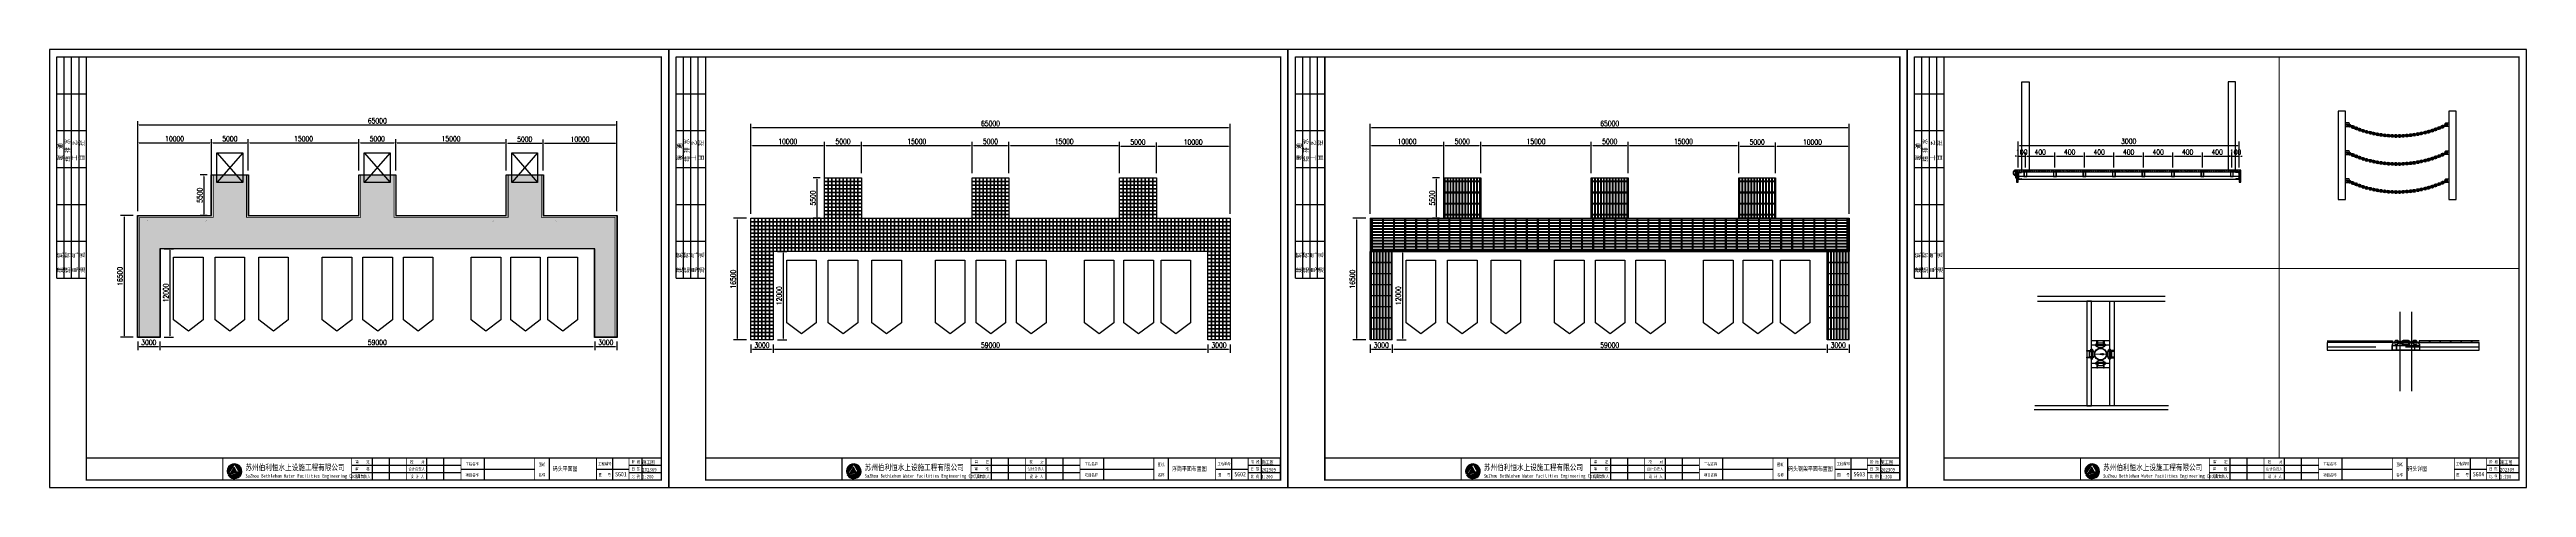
# Paper-space layout '布局' of a CAD drawing. Header units: millimetres. Extents: x 428 to 2108, y 19 to 316.
# The model-space entities are those that its viewports show. They can reach past a viewport. Long polylines and large blocks are cut down to what shows.
import ezdxf

# ---------------------------------------------------------------- set-up
doc = ezdxf.new("R2010")
doc.units = ezdxf.units.MM
doc.header["$LTSCALE"] = 10
doc.linetypes.add('-6_350_HOLE$0$DASH', pattern=[0.35, 0.25, -0.1])
doc.linetypes.add('ACAD_ISO03W100', pattern=[30, 12, -18])
doc.layers.get('0').update_dxf_attribs({"linetype": 'CONTINUOUS'})
doc.layers.get('DEFPOINTS').update_dxf_attribs({"linetype": 'CONTINUOUS'})
for name, color, linetype in [('00-HATCH(填充)', 250, 'CONTINUOUS'), ('L-HELP_LINE辅助线1', 4, 'CONTINUOUS'), ('PUB_DIM', 3, 'CONTINUOUS'), ('W-_ANTICOLLISION防撞措施', 6, 'CONTINUOUS'), ('W-ancillary measures附属措施', 1, 'CONTINUOUS'), ('W-bridge approach引桥', 4, 'CONTINUOUS'), ('W-FLOAT_BOWL浮筒', 253, 'CONTINUOUS'), ('W-MOUNTING固定方式', 5, 'CONTINUOUS'), ('W-PLASTIC_RAILINGS塑木栏杆', 6, 'CONTINUOUS'), ('W-STEEL_FRAME钢架', 3, 'CONTINUOUS'), ('W-STEEL_KEEL钢龙骨', 5, 'CONTINUOUS'), ('W-WOOD_FLOOR木地板', 30, 'CONTINUOUS')]:
    doc.layers.add(name, color=color, linetype=linetype)
doc.layers.add('CAXA0', color=7, linetype='CONTINUOUS', lineweight=70)
doc.styles.add('-宋体', font='', dxfattribs={"width": 0.8})
doc.styles.add('_TCH_DIM', font='SIMPLEX.shx', dxfattribs={"width": 0.7, "bigfont": 'GBCBIG.shx'})
doc.styles.get("Standard").update_dxf_attribs({"font": 'tssdeng.shx', "width": 0.7, "bigfont": 'hztxt.shx'})
doc.styles.add('STANDARD_T3', font='simplex.shx', dxfattribs={"width": 0.7, "bigfont": 'gbcbig.shx'})
doc.styles.add('图框', font='')
doc.styles.add('黑体', font='simhei.ttf', dxfattribs={"width": 0.8})
doc.styles.get('-宋体').set_extended_font_data('SimSun')
doc.styles.get('图框').set_extended_font_data('SimSun')
doc.dimstyles.new('W&&20', dxfattribs={"dimtxt": 70, "dimasz": 20, "dimexe": 50, "dimexo": 60, "dimgap": 20, "dimtad": 1, "dimdec": 0, "dimzin": 0, "dimdsep": 46, "dimtxsty": 'STANDARD_T3', "dimcen": 0.09, "dimclrd": 1, "dimclre": 1, "dimclrt": 7, "dimazin": 2, "dimtfac": 1, "dimtdec": 0, "dimtix": 1, "dimtmove": 2, "dimatfit": 3, "dimfxl": 100, "dimtolj": 1, "dimtzin": 0, "dimarcsym": 0})
doc.dimstyles.new('W&&200', dxfattribs={"dimtxt": 700, "dimasz": 200, "dimexe": 500, "dimexo": 600, "dimgap": 200, "dimtad": 1, "dimdec": 0, "dimzin": 0, "dimdsep": 46, "dimtxsty": 'STANDARD_T3', "dimcen": 0.09, "dimclrd": 1, "dimclre": 1, "dimclrt": 7, "dimazin": 2, "dimtfac": 1, "dimtdec": 0, "dimtix": 1, "dimtmove": 2, "dimatfit": 3, "dimfxl": 100, "dimtolj": 1, "dimtzin": 0, "dimarcsym": 0})
doc.dimstyles.new('W&&5', dxfattribs={"dimtxt": 17.5, "dimasz": 5, "dimexe": 12.5, "dimexo": 15, "dimgap": 5, "dimtad": 1, "dimdec": 0, "dimzin": 0, "dimdsep": 46, "dimtxsty": 'STANDARD_T3', "dimcen": 0.09, "dimclrd": 1, "dimclre": 1, "dimclrt": 7, "dimazin": 2, "dimtfac": 1, "dimtdec": 0, "dimtix": 1, "dimtmove": 2, "dimatfit": 3, "dimfxl": 100, "dimtolj": 1, "dimtzin": 0, "dimarcsym": 0})

# ---------------------------------------------------------------- blocks, each defined once
blk = doc.blocks.new('$TITLEBLK$00000187')
h = blk.add_hatch(color=140)
h.dxf.hatch_style = 1
h.paths.add_polyline_path([(-294.3, 4.5, 0.294083), (-290.9, 4.5, -0.363756), (-285, 4, 1.450144)])
h.paths.add_polyline_path([(-289.5, 10.8), (-286.2, 5.1, 0.101723), (-288.2, 5.6), (-289.8, 8.7), (-292.5, 4.3, -0.081837), (-293.6, 4.4)], flags=16)
h = blk.add_hatch(color=174)
h.paths.add_polyline_path([(-285.1, 3.8, 0.296692), (-289.1, 4.3, -0.04264), (-291.3, 3.4, -0.209747), (-293.9, 3.6, 0.179915), (-291.3, 1.3, 0.169783), (-289.3, 2, -0.05744), (-287.7, 2.7, -0.214092), (-285.8, 2.7, 0.064571)])
h.paths.add_polyline_path([(-288.7, 3, -0.084014), (-290.9, 2.1, -0.271733), (-293, 2.6, 0.071966), (-291.6, 2.6, 0.098278), (-289.8, 3.2, -0.072406), (-288.5, 3.9, -0.088156), (-287, 4.1, -0.181988), (-285.6, 3.5, 0.206106)], flags=16)
blk.add_hatch(color=174).paths.add_polyline_path([(-286.1, 2.4, 0.189728), (-288.2, 1.8, -0.126537), (-290.5, 1.1, 0.245013)])
for p, q in [((-136, 10), (-210, 10)), ((-136, 5), (-210, 5)), ((-196, 0), (-196, 15)), ((-184.5, 0), (-184.5, 15)), ((-159, 0), (-159, 15)), ((-147.5, 0), (-147.5, 15)), ((-136, 7.5), (-86, 7.5)), ((-120, 0), (-120, 15)), ((-76, 0), (-76, 15)), ((-44, 7.5), (-22, 7.5)), ((-33, 0), (-33, 15)), ((0, 10), (-22, 10)), ((0, 5), (-22, 5)), ((-13, 0), (-13, 15)), ((0, 0), (0, 15))]:
    blk.add_line(p, q)
for points, const_width in [([(-297.5, 0), (-297.5, 15), (0, 15)], 0.8), ([(-210, 0), (-210, 15)], 0.5), ([(-173, 0), (-173, 15)], 0.5), ([(-136, 0), (-136, 15)], 0.5), ([(-86, 0), (-86, 15)], 0.5), ([(-44, 0), (-44, 15)], 0.5), ([(-22, 0), (-22, 15)], 0.5)]:
    blk.add_lwpolyline(points, dxfattribs=dict(const_width=const_width))
for points in [[(-294.3, 4.5, 0.294083), (-290.9, 4.5, -0.363756), (-285, 4, 1.450144)], [(-293.6, 4.4), (-289.5, 10.8), (-286.2, 5.1, 0.101723), (-288.2, 5.6), (-289.8, 8.7), (-292.5, 4.3, -0.081837)]]:
    blk.add_lwpolyline(points, format="xyb", close=True)
for points in [[(-293.9, 3.6, 0.209747), (-291.3, 3.4, 0.04264), (-289.1, 4.3, -0.296692), (-285.1, 3.8)], [(-293, 2.6, 0.071966), (-291.6, 2.6, 0.098278), (-289.8, 3.2, -0.072406), (-288.5, 3.9, -0.088156), (-287, 4.1, -0.181988), (-285.6, 3.5, 0.206106), (-288.7, 3, -0.084014), (-290.9, 2.1, -0.271733), (-293, 2.6)], [(-291.3, 1.3, 0.169783), (-289.3, 2, -0.05744), (-287.7, 2.7, -0.214092), (-285.8, 2.7, -0.214092)], [(-290.5, 1.1, 0.126537), (-288.2, 1.8, -0.189728), (-286.1, 2.4, -0.189728)]]:
    blk.add_lwpolyline(points, format="xyb")
for start, end in [(208.4706, 249.2676), (258.5751, 313.6432), (318.8384, 333.6165)]:
    blk.add_arc((-289.5, 6), 5, start, end)
at = {"style": '图框'}
for s, height, width, p in [('SuZhou Bethlehem Water Facilities Engineering Co.,Ltd ', 2.5, 0.75, (-282.1, 1.6)), ('苏州伯利恒水上设施工程有限公司', 4, 0.8, (-282.1, 6.6)), ('项目负责人', 2, 0.8, (-208.5, 1.4)), ('审    定', 2, 0.8, (-207.5, 11.3)), ('审    核', 2, 0.8, (-207.6, 6.5)), ('设计负责人', 2, 0.8, (-171.6, 6.5)), ('校    对', 2, 0.8, (-170.4, 11.3)), ('设 计 人', 2, 0.8, (-170.3, 1.4)), ('工程名称', 2, 0.8, (-132.8, 9.9)), ('项目名称', 2, 0.8, (-132.8, 2.4)), ('名称', 2, 0.8, (-83.3, 2.5)), ('图纸', 2, 0.8, (-83.3, 9.5)), ('工程编号', 2, 0.8, (-42.8, 10.1)), ('图   号', 2, 0.8, (-42.5, 2.6)), ('比 例', 2, 0.8, (-20.3, 1.4)), ('阶 段', 2, 0.8, (-20.1, 11.3)), ('日 期', 2, 0.8, (-20.3, 6.5))]:
    blk.add_text(s, height=height, dxfattribs=dict(at, width=width)).set_placement(p)
for tag, p in [('项目负责人', (-195.7, 1.1)), ('审定人', (-193.7, 10.9)), ('审核人', (-193.7, 6)), ('设计负责人', (-158.6, 6.2)), ('设计人', (-156.5, 1.2)), ('校对', (-155.5, 10.9))]:
    blk.add_attdef(tag, p, '', height=3)
for tag, p, height, style, width in [('项目名称', (-115.7, 2), 3, '-宋体', 0.8), ('工程名称', (-115.7, 9.5), 3, '-宋体', 0.8), ('图名', (-73.7, 6.2), 3, '-宋体', 0.8), ('图号', (-31.4, 2.5), 3, '_TCH_DIM', 0.7), ('阶段', (-13, 10.8), 2.5, '黑体', 0.8), ('比例', (-13, 1.1), 2.5, '黑体', 0.8), ('日期', (-13, 5.8), 2.5, '黑体', 0.8)]:
    blk.add_attdef(tag, p, '', height=height, dxfattribs=dict(style=style, width=width))
blk = doc.blocks.new('$TITLEBLK$00000095')
for p, q in [((-150, 20), (-150, 0)), ((-150, 20), (0, 20)), ((-125, 20), (-125, 0)), ((-100, 20), (-100, 0)), ((-75, 20), (-75, 0)), ((-75, 20), (-75, 0)), ((-50, 20), (-50, 0)), ((-25, 20), (-25, 0)), ((0, 20), (0, 0)), ((-150, 15), (-75, 15)), ((-150, 10), (-75, 10)), ((-150, 5), (-75, 5)), ((-75, 15), (0, 15)), ((-75, 10), (0, 10)), ((-75, 5), (0, 5))]:
    blk.add_line(p, q)
at = {"width": 0.8}
for s, p in [('建   筑', (-146.4, 15.6)), ('暖  通', (-70.3, 15.7)), ('结   构', (-146.4, 10.9)), ('通   讯', (-146.4, 0.9)), ('电   气', (-146.4, 5.6)), ('给 排 水', (-71, 10.9)), ('工   艺', (-70.3, 6.1)), ('自   控', (-70.3, 1.2))]:
    blk.add_text(s, height=3.51, dxfattribs=at).set_placement(p)
blk = doc.blocks.new('TK')
blk.add_lwpolyline([(0, 0), (420, 0), (420, 297), (0, 297)], close=True)
at = {"const_width": 1}
blk.add_lwpolyline([(25, 5), (415, 5), (415, 292), (25, 292)], close=True, dxfattribs=at)
at = {"const_width": 0.8}
blk.add_lwpolyline([(415, 20), (25, 20)], dxfattribs=at)
at = {"rotation": 90}
blk.add_blockref('$TITLEBLK$00000095', (25, 292), dxfattribs=at)
blk = doc.blocks.new('*U310')
at = {"layer": 'W-STEEL_FRAME钢架'}
blk.add_lwpolyline([(-1452, 30), (1452, 30), (1452, -30), (-1452, -30)], close=True, dxfattribs=at)
blk = doc.blocks.new('*U311')
at = {"layer": 'W-STEEL_FRAME钢架', "color": 0, "linetype": 'ByBlock', "lineweight": -2, "transparency": 16777216}
for p in [(0, 0), (0, -1500), (0, -3000), (0, -4500), (0, -6000), (0, -7500), (0, -9000)]:
    blk.add_blockref('*U310', p, dxfattribs=at)
blk = doc.blocks.new('*U312')
at = {"layer": 'W-STEEL_KEEL钢龙骨'}
blk.add_lwpolyline([(-20, 5952), (20, 5952), (20, -5952), (-20, -5952)], close=True, dxfattribs=at)
blk = doc.blocks.new('*U313')
at = {"layer": 'W-STEEL_KEEL钢龙骨', "color": 0, "linetype": 'ByBlock', "lineweight": -2, "transparency": 16777216}
for p in [(0, 0), (400, 0), (800, 0), (1200, 0), (1600, 0), (2000, 0), (2400, 0), (2800, 0)]:
    blk.add_blockref('*U312', p, dxfattribs=at)
blk = doc.blocks.new('*U318')
at = {"layer": 'W-STEEL_FRAME钢架'}
blk.add_lwpolyline([(-1452, 30), (1452, 30), (1452, -30), (-1452, -30)], close=True, dxfattribs=at)
blk = doc.blocks.new('*U319')
at = {"layer": 'W-STEEL_FRAME钢架', "color": 0, "linetype": 'ByBlock', "lineweight": -2, "transparency": 16777216}
for p in [(0, 0), (0, -1500), (0, -3000), (0, -4500), (0, -6000), (0, -7500), (0, -9000)]:
    blk.add_blockref('*U318', p, dxfattribs=at)
blk = doc.blocks.new('*U320')
at = {"layer": 'W-STEEL_KEEL钢龙骨'}
blk.add_lwpolyline([(-20, 5952), (20, 5952), (20, -5952), (-20, -5952)], close=True, dxfattribs=at)
blk = doc.blocks.new('*U321')
at = {"layer": 'W-STEEL_KEEL钢龙骨', "color": 0, "linetype": 'ByBlock', "lineweight": -2, "transparency": 16777216}
for p in [(0, 0), (400, 0), (800, 0), (1200, 0), (1600, 0), (2000, 0), (2400, 0), (2800, 0)]:
    blk.add_blockref('*U320', p, dxfattribs=at)
blk = doc.blocks.new('*U322')
at = {"layer": 'W-STEEL_FRAME钢架'}
blk.add_lwpolyline([(-30, 2202), (30, 2202), (30, -2202), (-30, -2202)], close=True, dxfattribs=at)
blk = doc.blocks.new('*U323')
at = {"layer": 'W-STEEL_FRAME钢架', "color": 0, "linetype": 'ByBlock', "lineweight": -2, "transparency": 16777216}
for p in [(0, 0), (1500, 0), (3000, 0), (4500, 0), (6000, 0), (7500, 0), (9000, 0), (10500, 0), (12000, 0), (13500, 0), (15000, 0), (16500, 0), (18000, 0), (19500, 0), (21000, 0), (22500, 0), (24000, 0), (25500, 0), (27000, 0), (28500, 0), (30000, 0), (31500, 0), (33000, 0), (34500, 0), (36000, 0), (37500, 0), (39000, 0), (40500, 0), (42000, 0), (43500, 0), (45000, 0), (46500, 0), (48000, 0), (49500, 0), (51000, 0), (52500, 0), (54000, 0), (55500, 0), (57000, 0), (58500, 0), (60000, 0), (61500, 0), (63000, 0), (64500, 0)]:
    blk.add_blockref('*U322', p, dxfattribs=at)
blk = doc.blocks.new('*U324')
at = {"layer": 'W-STEEL_KEEL钢龙骨'}
blk.add_lwpolyline([(-32702, 20), (-32702, -20), (32202, -20), (32202, 20)], close=True, dxfattribs=at)
blk = doc.blocks.new('*U325')
at = {"layer": 'W-STEEL_KEEL钢龙骨', "color": 0, "linetype": 'ByBlock', "lineweight": -2, "transparency": 16777216}
for p in [(0, 0), (0, -400), (0, -800), (0, -1200), (0, -1600), (0, -2000), (0, -2400), (0, -2800), (0, -3200), (0, -3600), (0, -4000)]:
    blk.add_blockref('*U324', p, dxfattribs=at)
blk = doc.blocks.new('*U336')
at = {"layer": 'W-FLOAT_BOWL浮筒'}
blk.add_lwpolyline([(-250, 250), (250, 250), (250, -250), (-250, -250)], close=True, dxfattribs=at)
blk = doc.blocks.new('*U337')
at = {"layer": 'W-FLOAT_BOWL浮筒', "color": 0, "linetype": 'ByBlock', "lineweight": -2, "transparency": 16777216}
for p in [(0, 11500), (500, 11500), (1000, 11500), (1500, 11500), (2000, 11500), (2500, 11500), (0, 11000), (500, 11000), (1000, 11000), (1500, 11000), (2000, 11000), (2500, 11000), (0, 10500), (500, 10500), (1000, 10500), (1500, 10500), (2000, 10500), (2500, 10500), (0, 10000), (500, 10000), (1000, 10000), (1500, 10000), (2000, 10000), (2500, 10000), (0, 9500), (500, 9500), (1000, 9500), (1500, 9500), (2000, 9500), (2500, 9500), (0, 9000), (500, 9000), (1000, 9000), (1500, 9000), (2000, 9000), (2500, 9000), (0, 8500), (500, 8500), (1000, 8500), (1500, 8500), (2000, 8500), (2500, 8500), (0, 8000), (500, 8000), (1000, 8000), (1500, 8000), (2000, 8000), (2500, 8000), (0, 7500), (500, 7500), (1000, 7500), (1500, 7500), (2000, 7500), (2500, 7500), (0, 7000), (500, 7000), (1000, 7000), (1500, 7000), (2000, 7000), (2500, 7000), (0, 6500), (500, 6500), (1000, 6500), (1500, 6500), (2000, 6500), (2500, 6500), (0, 6000), (500, 6000), (1000, 6000), (1500, 6000), (2000, 6000), (2500, 6000), (0, 5500), (500, 5500), (1000, 5500), (1500, 5500), (2000, 5500), (2500, 5500), (0, 5000), (500, 5000), (1000, 5000), (1500, 5000), (2000, 5000), (2500, 5000), (0, 4500), (500, 4500), (1000, 4500), (1500, 4500), (2000, 4500), (2500, 4500), (0, 4000), (500, 4000), (1000, 4000), (1500, 4000), (2000, 4000), (2500, 4000), (0, 3500), (500, 3500), (1000, 3500), (1500, 3500), (2000, 3500), (2500, 3500), (0, 3000), (500, 3000), (1000, 3000), (1500, 3000), (2000, 3000), (2500, 3000), (0, 2500), (500, 2500), (1000, 2500), (1500, 2500), (2000, 2500), (2500, 2500), (0, 2000), (500, 2000), (1000, 2000), (1500, 2000), (2000, 2000), (2500, 2000), (0, 1500), (500, 1500), (1000, 1500), (1500, 1500), (2000, 1500), (2500, 1500), (0, 1000), (500, 1000), (1000, 1000), (1500, 1000), (2000, 1000), (2500, 1000), (0, 500), (500, 500), (1000, 500), (1500, 500), (2000, 500), (2500, 500), (0, 0), (500, 0), (1000, 0), (1500, 0), (2000, 0), (2500, 0)]:
    blk.add_blockref('*U336', p, dxfattribs=at)
blk = doc.blocks.new('*U328')
at = {"layer": 'W-FLOAT_BOWL浮筒'}
blk.add_lwpolyline([(-250, 250), (250, 250), (250, -250), (-250, -250)], close=True, dxfattribs=at)
blk = doc.blocks.new('*U329')
at = {"layer": 'W-FLOAT_BOWL浮筒', "color": 0, "linetype": 'ByBlock', "lineweight": -2, "transparency": 16777216}
for p in [(0, 11500), (500, 11500), (1000, 11500), (1500, 11500), (2000, 11500), (2500, 11500), (0, 11000), (500, 11000), (1000, 11000), (1500, 11000), (2000, 11000), (2500, 11000), (0, 10500), (500, 10500), (1000, 10500), (1500, 10500), (2000, 10500), (2500, 10500), (0, 10000), (500, 10000), (1000, 10000), (1500, 10000), (2000, 10000), (2500, 10000), (0, 9500), (500, 9500), (1000, 9500), (1500, 9500), (2000, 9500), (2500, 9500), (0, 9000), (500, 9000), (1000, 9000), (1500, 9000), (2000, 9000), (2500, 9000), (0, 8500), (500, 8500), (1000, 8500), (1500, 8500), (2000, 8500), (2500, 8500), (0, 8000), (500, 8000), (1000, 8000), (1500, 8000), (2000, 8000), (2500, 8000), (0, 7500), (500, 7500), (1000, 7500), (1500, 7500), (2000, 7500), (2500, 7500), (0, 7000), (500, 7000), (1000, 7000), (1500, 7000), (2000, 7000), (2500, 7000), (0, 6500), (500, 6500), (1000, 6500), (1500, 6500), (2000, 6500), (2500, 6500), (0, 6000), (500, 6000), (1000, 6000), (1500, 6000), (2000, 6000), (2500, 6000), (0, 5500), (500, 5500), (1000, 5500), (1500, 5500), (2000, 5500), (2500, 5500), (0, 5000), (500, 5000), (1000, 5000), (1500, 5000), (2000, 5000), (2500, 5000), (0, 4500), (500, 4500), (1000, 4500), (1500, 4500), (2000, 4500), (2500, 4500), (0, 4000), (500, 4000), (1000, 4000), (1500, 4000), (2000, 4000), (2500, 4000), (0, 3500), (500, 3500), (1000, 3500), (1500, 3500), (2000, 3500), (2500, 3500), (0, 3000), (500, 3000), (1000, 3000), (1500, 3000), (2000, 3000), (2500, 3000), (0, 2500), (500, 2500), (1000, 2500), (1500, 2500), (2000, 2500), (2500, 2500), (0, 2000), (500, 2000), (1000, 2000), (1500, 2000), (2000, 2000), (2500, 2000), (0, 1500), (500, 1500), (1000, 1500), (1500, 1500), (2000, 1500), (2500, 1500), (0, 1000), (500, 1000), (1000, 1000), (1500, 1000), (2000, 1000), (2500, 1000), (0, 500), (500, 500), (1000, 500), (1500, 500), (2000, 500), (2500, 500), (0, 0), (500, 0), (1000, 0), (1500, 0), (2000, 0), (2500, 0)]:
    blk.add_blockref('*U328', p, dxfattribs=at)
blk = doc.blocks.new('*U334')
at = {"layer": 'W-FLOAT_BOWL浮筒'}
blk.add_lwpolyline([(-250, 250), (250, 250), (250, -250), (-250, -250)], close=True, dxfattribs=at)
blk = doc.blocks.new('*U335')
at = {"layer": 'W-FLOAT_BOWL浮筒', "color": 0, "linetype": 'ByBlock', "lineweight": -2, "transparency": 16777216}
for p in [(0, 5000), (500, 5000), (1000, 5000), (1500, 5000), (2000, 5000), (2500, 5000), (3000, 5000), (3500, 5000), (4000, 5000), (4500, 5000), (0, 4500), (500, 4500), (1000, 4500), (1500, 4500), (2000, 4500), (2500, 4500), (3000, 4500), (3500, 4500), (4000, 4500), (4500, 4500), (0, 4000), (500, 4000), (1000, 4000), (1500, 4000), (2000, 4000), (2500, 4000), (3000, 4000), (3500, 4000), (4000, 4000), (4500, 4000), (0, 3500), (500, 3500), (1000, 3500), (1500, 3500), (2000, 3500), (2500, 3500), (3000, 3500), (3500, 3500), (4000, 3500), (4500, 3500), (0, 3000), (500, 3000), (1000, 3000), (1500, 3000), (2000, 3000), (2500, 3000), (3000, 3000), (3500, 3000), (4000, 3000), (4500, 3000), (0, 2500), (500, 2500), (1000, 2500), (1500, 2500), (2000, 2500), (2500, 2500), (3000, 2500), (3500, 2500), (4000, 2500), (4500, 2500), (0, 2000), (500, 2000), (1000, 2000), (1500, 2000), (2000, 2000), (2500, 2000), (3000, 2000), (3500, 2000), (4000, 2000), (4500, 2000), (0, 1500), (500, 1500), (1000, 1500), (1500, 1500), (2000, 1500), (2500, 1500), (3000, 1500), (3500, 1500), (4000, 1500), (4500, 1500), (0, 1000), (500, 1000), (1000, 1000), (1500, 1000), (2000, 1000), (2500, 1000), (3000, 1000), (3500, 1000), (4000, 1000), (4500, 1000), (0, 500), (500, 500), (1000, 500), (1500, 500), (2000, 500), (2500, 500), (3000, 500), (3500, 500), (4000, 500), (4500, 500), (0, 0), (500, 0), (1000, 0), (1500, 0), (2000, 0), (2500, 0), (3000, 0), (3500, 0), (4000, 0), (4500, 0)]:
    blk.add_blockref('*U334', p, dxfattribs=at)
blk = doc.blocks.new('*U340')
at = {"layer": 'W-FLOAT_BOWL浮筒'}
blk.add_lwpolyline([(-250, 250), (250, 250), (250, -250), (-250, -250)], close=True, dxfattribs=at)
blk = doc.blocks.new('*U341')
at = {"layer": 'W-FLOAT_BOWL浮筒', "color": 0, "linetype": 'ByBlock', "lineweight": -2, "transparency": 16777216}
for p in [(0, 5000), (500, 5000), (1000, 5000), (1500, 5000), (2000, 5000), (2500, 5000), (3000, 5000), (3500, 5000), (4000, 5000), (4500, 5000), (0, 4500), (500, 4500), (1000, 4500), (1500, 4500), (2000, 4500), (2500, 4500), (3000, 4500), (3500, 4500), (4000, 4500), (4500, 4500), (0, 4000), (500, 4000), (1000, 4000), (1500, 4000), (2000, 4000), (2500, 4000), (3000, 4000), (3500, 4000), (4000, 4000), (4500, 4000), (0, 3500), (500, 3500), (1000, 3500), (1500, 3500), (2000, 3500), (2500, 3500), (3000, 3500), (3500, 3500), (4000, 3500), (4500, 3500), (0, 3000), (500, 3000), (1000, 3000), (1500, 3000), (2000, 3000), (2500, 3000), (3000, 3000), (3500, 3000), (4000, 3000), (4500, 3000), (0, 2500), (500, 2500), (1000, 2500), (1500, 2500), (2000, 2500), (2500, 2500), (3000, 2500), (3500, 2500), (4000, 2500), (4500, 2500), (0, 2000), (500, 2000), (1000, 2000), (1500, 2000), (2000, 2000), (2500, 2000), (3000, 2000), (3500, 2000), (4000, 2000), (4500, 2000), (0, 1500), (500, 1500), (1000, 1500), (1500, 1500), (2000, 1500), (2500, 1500), (3000, 1500), (3500, 1500), (4000, 1500), (4500, 1500), (0, 1000), (500, 1000), (1000, 1000), (1500, 1000), (2000, 1000), (2500, 1000), (3000, 1000), (3500, 1000), (4000, 1000), (4500, 1000), (0, 500), (500, 500), (1000, 500), (1500, 500), (2000, 500), (2500, 500), (3000, 500), (3500, 500), (4000, 500), (4500, 500), (0, 0), (500, 0), (1000, 0), (1500, 0), (2000, 0), (2500, 0), (3000, 0), (3500, 0), (4000, 0), (4500, 0)]:
    blk.add_blockref('*U340', p, dxfattribs=at)
blk = doc.blocks.new('*U326')
at = {"layer": 'W-FLOAT_BOWL浮筒'}
blk.add_lwpolyline([(-250, 250), (250, 250), (250, -250), (-250, -250)], close=True, dxfattribs=at)
blk = doc.blocks.new('*U327')
at = {"layer": 'W-FLOAT_BOWL浮筒', "color": 0, "linetype": 'ByBlock', "lineweight": -2, "transparency": 16777216}
for p in [(0, 5000), (500, 5000), (1000, 5000), (1500, 5000), (2000, 5000), (2500, 5000), (3000, 5000), (3500, 5000), (4000, 5000), (4500, 5000), (0, 4500), (500, 4500), (1000, 4500), (1500, 4500), (2000, 4500), (2500, 4500), (3000, 4500), (3500, 4500), (4000, 4500), (4500, 4500), (0, 4000), (500, 4000), (1000, 4000), (1500, 4000), (2000, 4000), (2500, 4000), (3000, 4000), (3500, 4000), (4000, 4000), (4500, 4000), (0, 3500), (500, 3500), (1000, 3500), (1500, 3500), (2000, 3500), (2500, 3500), (3000, 3500), (3500, 3500), (4000, 3500), (4500, 3500), (0, 3000), (500, 3000), (1000, 3000), (1500, 3000), (2000, 3000), (2500, 3000), (3000, 3000), (3500, 3000), (4000, 3000), (4500, 3000), (0, 2500), (500, 2500), (1000, 2500), (1500, 2500), (2000, 2500), (2500, 2500), (3000, 2500), (3500, 2500), (4000, 2500), (4500, 2500), (0, 2000), (500, 2000), (1000, 2000), (1500, 2000), (2000, 2000), (2500, 2000), (3000, 2000), (3500, 2000), (4000, 2000), (4500, 2000), (0, 1500), (500, 1500), (1000, 1500), (1500, 1500), (2000, 1500), (2500, 1500), (3000, 1500), (3500, 1500), (4000, 1500), (4500, 1500), (0, 1000), (500, 1000), (1000, 1000), (1500, 1000), (2000, 1000), (2500, 1000), (3000, 1000), (3500, 1000), (4000, 1000), (4500, 1000), (0, 500), (500, 500), (1000, 500), (1500, 500), (2000, 500), (2500, 500), (3000, 500), (3500, 500), (4000, 500), (4500, 500), (0, 0), (500, 0), (1000, 0), (1500, 0), (2000, 0), (2500, 0), (3000, 0), (3500, 0), (4000, 0), (4500, 0)]:
    blk.add_blockref('*U326', p, dxfattribs=at)
blk = doc.blocks.new('*U338')
at = {"layer": 'W-FLOAT_BOWL浮筒'}
blk.add_lwpolyline([(-250, 250), (250, 250), (250, -250), (-250, -250)], close=True, dxfattribs=at)
blk = doc.blocks.new('*U339')
at = {"layer": 'W-FLOAT_BOWL浮筒', "color": 0, "linetype": 'ByBlock', "lineweight": -2, "transparency": 16777216}
for p in [(0, 4000), (500, 4000), (1000, 4000), (1500, 4000), (2000, 4000), (2500, 4000), (3000, 4000), (3500, 4000), (4000, 4000), (4500, 4000), (5000, 4000), (5500, 4000), (6000, 4000), (6500, 4000), (7000, 4000), (7500, 4000), (8000, 4000), (8500, 4000), (9000, 4000), (9500, 4000), (10000, 4000), (10500, 4000), (11000, 4000), (11500, 4000), (12000, 4000), (12500, 4000), (13000, 4000), (13500, 4000), (14000, 4000), (14500, 4000), (15000, 4000), (15500, 4000), (16000, 4000), (16500, 4000), (17000, 4000), (17500, 4000), (18000, 4000), (18500, 4000), (19000, 4000), (19500, 4000), (20000, 4000), (20500, 4000), (21000, 4000), (21500, 4000), (22000, 4000), (22500, 4000), (23000, 4000), (23500, 4000), (24000, 4000), (24500, 4000), (25000, 4000), (25500, 4000), (26000, 4000), (26500, 4000), (27000, 4000), (27500, 4000), (28000, 4000), (28500, 4000), (29000, 4000), (29500, 4000), (30000, 4000), (30500, 4000), (31000, 4000), (31500, 4000), (32000, 4000), (32500, 4000), (33000, 4000), (33500, 4000), (34000, 4000), (34500, 4000), (35000, 4000), (35500, 4000), (36000, 4000), (36500, 4000), (37000, 4000), (37500, 4000), (38000, 4000), (38500, 4000), (39000, 4000), (39500, 4000), (40000, 4000), (40500, 4000), (41000, 4000), (41500, 4000), (42000, 4000), (42500, 4000), (43000, 4000), (43500, 4000), (44000, 4000), (44500, 4000), (45000, 4000), (45500, 4000), (46000, 4000), (46500, 4000), (47000, 4000), (47500, 4000), (48000, 4000), (48500, 4000), (49000, 4000), (49500, 4000), (50000, 4000), (50500, 4000), (51000, 4000), (51500, 4000), (52000, 4000), (52500, 4000), (53000, 4000), (53500, 4000), (54000, 4000), (54500, 4000), (55000, 4000), (55500, 4000), (56000, 4000), (56500, 4000), (57000, 4000), (57500, 4000), (58000, 4000), (58500, 4000), (59000, 4000), (0, 3500), (500, 3500), (1000, 3500), (1500, 3500), (2000, 3500), (2500, 3500), (3000, 3500), (3500, 3500), (4000, 3500), (4500, 3500), (5000, 3500), (5500, 3500), (6000, 3500), (6500, 3500), (7000, 3500), (7500, 3500), (8000, 3500), (8500, 3500), (9000, 3500), (9500, 3500), (10000, 3500), (10500, 3500), (11000, 3500), (11500, 3500), (12000, 3500), (12500, 3500), (13000, 3500), (13500, 3500), (14000, 3500), (14500, 3500), (15000, 3500), (15500, 3500), (16000, 3500), (16500, 3500), (17000, 3500), (17500, 3500), (18000, 3500), (18500, 3500), (19000, 3500), (19500, 3500), (20000, 3500), (20500, 3500), (21000, 3500), (21500, 3500), (22000, 3500), (22500, 3500), (23000, 3500), (23500, 3500), (24000, 3500), (24500, 3500), (25000, 3500), (25500, 3500), (26000, 3500), (26500, 3500), (27000, 3500), (27500, 3500), (28000, 3500), (28500, 3500), (29000, 3500), (29500, 3500), (30000, 3500), (30500, 3500), (31000, 3500), (31500, 3500), (32000, 3500), (32500, 3500), (33000, 3500), (33500, 3500), (34000, 3500), (34500, 3500), (35000, 3500), (35500, 3500), (36000, 3500), (36500, 3500), (37000, 3500), (37500, 3500), (38000, 3500), (38500, 3500), (39000, 3500), (39500, 3500), (40000, 3500), (40500, 3500), (41000, 3500), (41500, 3500), (42000, 3500), (42500, 3500), (43000, 3500), (43500, 3500), (44000, 3500), (44500, 3500), (45000, 3500), (45500, 3500), (46000, 3500), (46500, 3500), (47000, 3500), (47500, 3500), (48000, 3500), (48500, 3500), (49000, 3500), (49500, 3500), (50000, 3500), (50500, 3500), (51000, 3500), (51500, 3500), (52000, 3500), (52500, 3500), (53000, 3500), (53500, 3500), (54000, 3500), (54500, 3500), (55000, 3500), (55500, 3500), (56000, 3500), (56500, 3500), (57000, 3500), (57500, 3500), (58000, 3500), (58500, 3500), (59000, 3500), (0, 3000), (500, 3000), (1000, 3000), (1500, 3000), (2000, 3000), (2500, 3000), (3000, 3000), (3500, 3000), (4000, 3000), (4500, 3000), (5000, 3000), (5500, 3000), (6000, 3000), (6500, 3000), (7000, 3000), (7500, 3000), (8000, 3000), (8500, 3000), (9000, 3000), (9500, 3000), (10000, 3000), (10500, 3000), (11000, 3000), (11500, 3000), (12000, 3000), (12500, 3000), (13000, 3000), (13500, 3000), (14000, 3000), (14500, 3000), (15000, 3000), (15500, 3000), (16000, 3000), (16500, 3000), (17000, 3000), (17500, 3000), (18000, 3000), (18500, 3000), (19000, 3000), (19500, 3000), (20000, 3000), (20500, 3000), (21000, 3000), (21500, 3000), (22000, 3000), (22500, 3000), (23000, 3000), (23500, 3000), (24000, 3000), (24500, 3000), (25000, 3000), (25500, 3000), (26000, 3000), (26500, 3000), (27000, 3000), (27500, 3000), (28000, 3000), (28500, 3000), (29000, 3000), (29500, 3000), (30000, 3000), (30500, 3000), (31000, 3000), (31500, 3000), (32000, 3000), (32500, 3000), (33000, 3000), (33500, 3000), (34000, 3000), (34500, 3000), (35000, 3000), (35500, 3000), (36000, 3000), (36500, 3000), (37000, 3000), (37500, 3000), (38000, 3000), (38500, 3000), (39000, 3000), (39500, 3000), (40000, 3000), (40500, 3000), (41000, 3000), (41500, 3000), (42000, 3000), (42500, 3000), (43000, 3000), (43500, 3000), (44000, 3000), (44500, 3000), (45000, 3000), (45500, 3000), (46000, 3000), (46500, 3000), (47000, 3000), (47500, 3000), (48000, 3000), (48500, 3000), (49000, 3000), (49500, 3000), (50000, 3000), (50500, 3000), (51000, 3000), (51500, 3000), (52000, 3000), (52500, 3000), (53000, 3000), (53500, 3000), (54000, 3000), (54500, 3000), (55000, 3000), (55500, 3000), (56000, 3000), (56500, 3000), (57000, 3000), (57500, 3000), (58000, 3000), (58500, 3000), (59000, 3000), (0, 2500), (500, 2500), (1000, 2500), (1500, 2500), (2000, 2500), (2500, 2500), (3000, 2500), (3500, 2500), (4000, 2500), (4500, 2500), (5000, 2500), (5500, 2500), (6000, 2500), (6500, 2500), (7000, 2500), (7500, 2500), (8000, 2500), (8500, 2500), (9000, 2500), (9500, 2500), (10000, 2500), (10500, 2500), (11000, 2500), (11500, 2500), (12000, 2500), (12500, 2500), (13000, 2500), (13500, 2500), (14000, 2500), (14500, 2500), (15000, 2500), (15500, 2500), (16000, 2500), (16500, 2500), (17000, 2500), (17500, 2500), (18000, 2500), (18500, 2500), (19000, 2500), (19500, 2500), (20000, 2500), (20500, 2500), (21000, 2500), (21500, 2500), (22000, 2500), (22500, 2500), (23000, 2500), (23500, 2500), (24000, 2500), (24500, 2500), (25000, 2500), (25500, 2500), (26000, 2500), (26500, 2500), (27000, 2500), (27500, 2500), (28000, 2500), (28500, 2500), (29000, 2500), (29500, 2500), (30000, 2500), (30500, 2500), (31000, 2500), (31500, 2500), (32000, 2500), (32500, 2500), (33000, 2500), (33500, 2500), (34000, 2500), (34500, 2500), (35000, 2500), (35500, 2500), (36000, 2500), (36500, 2500), (37000, 2500), (37500, 2500), (38000, 2500), (38500, 2500), (39000, 2500), (39500, 2500), (40000, 2500), (40500, 2500), (41000, 2500), (41500, 2500), (42000, 2500), (42500, 2500), (43000, 2500), (43500, 2500), (44000, 2500), (44500, 2500), (45000, 2500), (45500, 2500), (46000, 2500), (46500, 2500), (47000, 2500), (47500, 2500), (48000, 2500), (48500, 2500), (49000, 2500), (49500, 2500), (50000, 2500), (50500, 2500), (51000, 2500), (51500, 2500), (52000, 2500), (52500, 2500), (53000, 2500), (53500, 2500), (54000, 2500), (54500, 2500), (55000, 2500), (55500, 2500), (56000, 2500), (56500, 2500), (57000, 2500), (57500, 2500), (58000, 2500), (58500, 2500), (59000, 2500), (0, 2000), (500, 2000), (1000, 2000), (1500, 2000), (2000, 2000), (2500, 2000), (3000, 2000), (3500, 2000), (4000, 2000), (4500, 2000), (5000, 2000), (5500, 2000), (6000, 2000), (6500, 2000), (7000, 2000), (7500, 2000), (8000, 2000), (8500, 2000), (9000, 2000), (9500, 2000), (10000, 2000), (10500, 2000), (11000, 2000), (11500, 2000), (12000, 2000), (12500, 2000), (13000, 2000), (13500, 2000), (14000, 2000), (14500, 2000), (15000, 2000), (15500, 2000), (16000, 2000), (16500, 2000), (17000, 2000), (17500, 2000), (18000, 2000), (18500, 2000), (19000, 2000), (19500, 2000), (20000, 2000), (20500, 2000), (21000, 2000), (21500, 2000), (22000, 2000), (22500, 2000), (23000, 2000), (23500, 2000), (24000, 2000), (24500, 2000), (25000, 2000), (25500, 2000), (26000, 2000), (26500, 2000), (27000, 2000), (27500, 2000), (28000, 2000), (28500, 2000), (29000, 2000), (29500, 2000), (30000, 2000), (30500, 2000), (31000, 2000), (31500, 2000), (32000, 2000), (32500, 2000), (33000, 2000), (33500, 2000), (34000, 2000), (34500, 2000), (35000, 2000), (35500, 2000), (36000, 2000), (36500, 2000), (37000, 2000), (37500, 2000), (38000, 2000), (38500, 2000), (39000, 2000), (39500, 2000), (40000, 2000), (40500, 2000), (41000, 2000), (41500, 2000), (42000, 2000), (42500, 2000), (43000, 2000), (43500, 2000), (44000, 2000), (44500, 2000), (45000, 2000), (45500, 2000), (46000, 2000), (46500, 2000), (47000, 2000), (47500, 2000), (48000, 2000), (48500, 2000), (49000, 2000), (49500, 2000), (50000, 2000), (50500, 2000), (51000, 2000), (51500, 2000), (52000, 2000), (52500, 2000), (53000, 2000), (53500, 2000), (54000, 2000), (54500, 2000), (55000, 2000), (55500, 2000), (56000, 2000), (56500, 2000), (57000, 2000), (57500, 2000), (58000, 2000), (58500, 2000), (59000, 2000), (0, 1500), (500, 1500), (1000, 1500), (1500, 1500), (2000, 1500), (2500, 1500), (3000, 1500), (3500, 1500), (4000, 1500), (4500, 1500), (5000, 1500), (5500, 1500), (6000, 1500), (6500, 1500), (7000, 1500), (7500, 1500), (8000, 1500), (8500, 1500), (9000, 1500), (9500, 1500), (10000, 1500), (10500, 1500), (11000, 1500), (11500, 1500), (12000, 1500), (12500, 1500), (13000, 1500), (13500, 1500), (14000, 1500), (14500, 1500), (15000, 1500), (15500, 1500), (16000, 1500), (16500, 1500), (17000, 1500), (17500, 1500), (18000, 1500), (18500, 1500), (19000, 1500), (19500, 1500), (20000, 1500), (20500, 1500), (21000, 1500), (21500, 1500), (22000, 1500), (22500, 1500), (23000, 1500), (23500, 1500), (24000, 1500), (24500, 1500), (25000, 1500), (25500, 1500), (26000, 1500), (26500, 1500), (27000, 1500), (27500, 1500), (28000, 1500), (28500, 1500), (29000, 1500), (29500, 1500), (30000, 1500), (30500, 1500), (31000, 1500), (31500, 1500), (32000, 1500), (32500, 1500), (33000, 1500), (33500, 1500), (34000, 1500), (34500, 1500), (35000, 1500), (35500, 1500), (36000, 1500), (36500, 1500), (37000, 1500), (37500, 1500), (38000, 1500), (38500, 1500), (39000, 1500), (39500, 1500), (40000, 1500), (40500, 1500), (41000, 1500), (41500, 1500), (42000, 1500), (42500, 1500), (43000, 1500), (43500, 1500), (44000, 1500), (44500, 1500), (45000, 1500), (45500, 1500), (46000, 1500), (46500, 1500), (47000, 1500), (47500, 1500), (48000, 1500), (48500, 1500), (49000, 1500), (49500, 1500), (50000, 1500), (50500, 1500), (51000, 1500), (51500, 1500), (52000, 1500), (52500, 1500), (53000, 1500), (53500, 1500), (54000, 1500), (54500, 1500), (55000, 1500), (55500, 1500), (56000, 1500), (56500, 1500), (57000, 1500), (57500, 1500), (58000, 1500), (58500, 1500), (59000, 1500), (0, 1000), (500, 1000), (1000, 1000), (1500, 1000), (2000, 1000), (2500, 1000), (3000, 1000), (3500, 1000), (4000, 1000), (4500, 1000), (5000, 1000), (5500, 1000), (6000, 1000), (6500, 1000), (7000, 1000), (7500, 1000), (8000, 1000), (8500, 1000), (9000, 1000), (9500, 1000), (10000, 1000), (10500, 1000), (11000, 1000), (11500, 1000), (12000, 1000), (12500, 1000), (13000, 1000), (13500, 1000), (14000, 1000), (14500, 1000), (15000, 1000), (15500, 1000), (16000, 1000), (16500, 1000), (17000, 1000), (17500, 1000), (18000, 1000), (18500, 1000), (19000, 1000), (19500, 1000), (20000, 1000), (20500, 1000), (21000, 1000), (21500, 1000), (22000, 1000), (22500, 1000), (23000, 1000), (23500, 1000), (24000, 1000), (24500, 1000), (25000, 1000), (25500, 1000), (26000, 1000), (26500, 1000), (27000, 1000), (27500, 1000), (28000, 1000), (28500, 1000), (29000, 1000), (29500, 1000), (30000, 1000), (30500, 1000), (31000, 1000), (31500, 1000), (32000, 1000), (32500, 1000), (33000, 1000), (33500, 1000), (34000, 1000), (34500, 1000), (35000, 1000), (35500, 1000), (36000, 1000), (36500, 1000), (37000, 1000), (37500, 1000), (38000, 1000), (38500, 1000), (39000, 1000), (39500, 1000), (40000, 1000), (40500, 1000), (41000, 1000), (41500, 1000), (42000, 1000), (42500, 1000), (43000, 1000), (43500, 1000), (44000, 1000), (44500, 1000), (45000, 1000), (45500, 1000), (46000, 1000), (46500, 1000), (47000, 1000), (47500, 1000), (48000, 1000), (48500, 1000), (49000, 1000), (49500, 1000), (50000, 1000), (50500, 1000), (51000, 1000), (51500, 1000), (52000, 1000), (52500, 1000), (53000, 1000), (53500, 1000), (54000, 1000), (54500, 1000), (55000, 1000), (55500, 1000), (56000, 1000), (56500, 1000), (57000, 1000), (57500, 1000), (58000, 1000), (58500, 1000), (59000, 1000), (0, 500), (500, 500), (1000, 500), (1500, 500), (2000, 500), (2500, 500), (3000, 500), (3500, 500), (4000, 500), (4500, 500), (5000, 500), (5500, 500), (6000, 500), (6500, 500), (7000, 500), (7500, 500), (8000, 500), (8500, 500), (9000, 500), (9500, 500), (10000, 500), (10500, 500), (11000, 500), (11500, 500), (12000, 500), (12500, 500), (13000, 500), (13500, 500), (14000, 500), (14500, 500), (15000, 500), (15500, 500), (16000, 500), (16500, 500), (17000, 500), (17500, 500), (18000, 500), (18500, 500), (19000, 500), (19500, 500), (20000, 500), (20500, 500), (21000, 500), (21500, 500), (22000, 500), (22500, 500), (23000, 500), (23500, 500), (24000, 500), (24500, 500), (25000, 500), (25500, 500), (26000, 500), (26500, 500), (27000, 500), (27500, 500), (28000, 500), (28500, 500), (29000, 500), (29500, 500), (30000, 500), (30500, 500), (31000, 500), (31500, 500), (32000, 500), (32500, 500), (33000, 500), (33500, 500), (34000, 500), (34500, 500), (35000, 500), (35500, 500), (36000, 500), (36500, 500), (37000, 500), (37500, 500), (38000, 500), (38500, 500), (39000, 500), (39500, 500), (40000, 500), (40500, 500), (41000, 500), (41500, 500), (42000, 500), (42500, 500), (43000, 500), (43500, 500), (44000, 500), (44500, 500), (45000, 500), (45500, 500), (46000, 500), (46500, 500), (47000, 500), (47500, 500), (48000, 500), (48500, 500), (49000, 500), (49500, 500), (50000, 500), (50500, 500), (51000, 500), (51500, 500), (52000, 500), (52500, 500), (53000, 500), (53500, 500), (54000, 500), (54500, 500), (55000, 500), (55500, 500), (56000, 500), (56500, 500), (57000, 500), (57500, 500), (58000, 500), (58500, 500), (59000, 500), (0, 0), (500, 0), (1000, 0), (1500, 0), (2000, 0), (2500, 0), (3000, 0), (3500, 0), (4000, 0), (4500, 0), (5000, 0), (5500, 0), (6000, 0), (6500, 0), (7000, 0), (7500, 0), (8000, 0), (8500, 0), (9000, 0), (9500, 0), (10000, 0), (10500, 0), (11000, 0), (11500, 0), (12000, 0), (12500, 0), (13000, 0), (13500, 0), (14000, 0), (14500, 0), (15000, 0), (15500, 0), (16000, 0), (16500, 0), (17000, 0), (17500, 0), (18000, 0), (18500, 0), (19000, 0), (19500, 0), (20000, 0), (20500, 0), (21000, 0), (21500, 0), (22000, 0), (22500, 0), (23000, 0), (23500, 0), (24000, 0), (24500, 0), (25000, 0), (25500, 0), (26000, 0), (26500, 0), (27000, 0), (27500, 0), (28000, 0), (28500, 0), (29000, 0), (29500, 0), (30000, 0), (30500, 0), (31000, 0), (31500, 0), (32000, 0), (32500, 0), (33000, 0), (33500, 0), (34000, 0), (34500, 0), (35000, 0), (35500, 0), (36000, 0), (36500, 0), (37000, 0), (37500, 0), (38000, 0), (38500, 0), (39000, 0), (39500, 0), (40000, 0), (40500, 0), (41000, 0), (41500, 0), (42000, 0), (42500, 0), (43000, 0), (43500, 0), (44000, 0), (44500, 0), (45000, 0), (45500, 0), (46000, 0), (46500, 0), (47000, 0), (47500, 0), (48000, 0), (48500, 0), (49000, 0), (49500, 0), (50000, 0), (50500, 0), (51000, 0), (51500, 0), (52000, 0), (52500, 0), (53000, 0), (53500, 0), (54000, 0), (54500, 0), (55000, 0), (55500, 0), (56000, 0), (56500, 0), (57000, 0), (57500, 0), (58000, 0), (58500, 0), (59000, 0)]:
    blk.add_blockref('*U338', p, dxfattribs=at)
blk = doc.blocks.new('*U330')
at = {"layer": 'W-FLOAT_BOWL浮筒'}
blk.add_lwpolyline([(-250, 250), (250, 250), (250, -250), (-250, -250)], close=True, dxfattribs=at)
blk = doc.blocks.new('*U331')
at = {"layer": 'W-FLOAT_BOWL浮筒', "color": 0, "linetype": 'ByBlock', "lineweight": -2, "transparency": 16777216}
for p in [(0, 4000), (500, 4000), (1000, 4000), (1500, 4000), (2000, 4000), (2500, 4000), (0, 3500), (500, 3500), (1000, 3500), (1500, 3500), (2000, 3500), (2500, 3500), (0, 3000), (500, 3000), (1000, 3000), (1500, 3000), (2000, 3000), (2500, 3000), (0, 2500), (500, 2500), (1000, 2500), (1500, 2500), (2000, 2500), (2500, 2500), (0, 2000), (500, 2000), (1000, 2000), (1500, 2000), (2000, 2000), (2500, 2000), (0, 1500), (500, 1500), (1000, 1500), (1500, 1500), (2000, 1500), (2500, 1500), (0, 1000), (500, 1000), (1000, 1000), (1500, 1000), (2000, 1000), (2500, 1000), (0, 500), (500, 500), (1000, 500), (1500, 500), (2000, 500), (2500, 500), (0, 0), (500, 0), (1000, 0), (1500, 0), (2000, 0), (2500, 0)]:
    blk.add_blockref('*U330', p, dxfattribs=at)
blk = doc.blocks.new('*U332')
at = {"layer": 'W-FLOAT_BOWL浮筒'}
blk.add_lwpolyline([(-250, 250), (250, 250), (250, -250), (-250, -250)], close=True, dxfattribs=at)
blk = doc.blocks.new('*U333')
at = {"layer": 'W-FLOAT_BOWL浮筒', "color": 0, "linetype": 'ByBlock', "lineweight": -2, "transparency": 16777216}
for p in [(0, 4000), (500, 4000), (1000, 4000), (1500, 4000), (2000, 4000), (0, 3500), (500, 3500), (1000, 3500), (1500, 3500), (2000, 3500), (0, 3000), (500, 3000), (1000, 3000), (1500, 3000), (2000, 3000), (0, 2500), (500, 2500), (1000, 2500), (1500, 2500), (2000, 2500), (0, 2000), (500, 2000), (1000, 2000), (1500, 2000), (2000, 2000), (0, 1500), (500, 1500), (1000, 1500), (1500, 1500), (2000, 1500), (0, 1000), (500, 1000), (1000, 1000), (1500, 1000), (2000, 1000), (0, 500), (500, 500), (1000, 500), (1500, 500), (2000, 500), (0, 0), (500, 0), (1000, 0), (1500, 0), (2000, 0)]:
    blk.add_blockref('*U332', p, dxfattribs=at)
blk = doc.blocks.new('*U342')
at = {"layer": 'W-STEEL_FRAME钢架'}
blk.add_lwpolyline([(-2452, 30), (-2452, -30), (2452, -30), (2452, 30)], close=True, dxfattribs=at)
blk = doc.blocks.new('*U343')
at = {"layer": 'W-STEEL_FRAME钢架', "color": 0, "linetype": 'ByBlock', "lineweight": -2, "transparency": 16777216}
for p in [(0, 0), (0, -1500), (0, -3000), (0, -4500)]:
    blk.add_blockref('*U342', p, dxfattribs=at)
blk = doc.blocks.new('*U344')
at = {"layer": 'W-STEEL_KEEL钢龙骨'}
blk.add_lwpolyline([(-20, 2702), (20, 2702), (20, -2702), (-20, -2702)], close=True, dxfattribs=at)
blk = doc.blocks.new('*U345')
at = {"layer": 'W-STEEL_KEEL钢龙骨', "color": 0, "linetype": 'ByBlock', "lineweight": -2, "transparency": 16777216}
for p in [(0, 0), (400, 0), (800, 0), (1200, 0), (1600, 0), (2000, 0), (2400, 0), (2800, 0), (3200, 0), (3600, 0), (4000, 0), (4400, 0), (4800, 0)]:
    blk.add_blockref('*U344', p, dxfattribs=at)
blk = doc.blocks.new('*U350')
at = {"layer": 'W-STEEL_FRAME钢架'}
blk.add_lwpolyline([(-2452, 30), (-2452, -30), (2452, -30), (2452, 30)], close=True, dxfattribs=at)
blk = doc.blocks.new('*U351')
at = {"layer": 'W-STEEL_FRAME钢架', "color": 0, "linetype": 'ByBlock', "lineweight": -2, "transparency": 16777216}
for p in [(0, 0), (0, -1500), (0, -3000), (0, -4500)]:
    blk.add_blockref('*U350', p, dxfattribs=at)
blk = doc.blocks.new('*U352')
at = {"layer": 'W-STEEL_KEEL钢龙骨'}
blk.add_lwpolyline([(-20, 2702), (20, 2702), (20, -2702), (-20, -2702)], close=True, dxfattribs=at)
blk = doc.blocks.new('*U353')
at = {"layer": 'W-STEEL_KEEL钢龙骨', "color": 0, "linetype": 'ByBlock', "lineweight": -2, "transparency": 16777216}
for p in [(0, 0), (400, 0), (800, 0), (1200, 0), (1600, 0), (2000, 0), (2400, 0), (2800, 0), (3200, 0), (3600, 0), (4000, 0), (4400, 0), (4800, 0)]:
    blk.add_blockref('*U352', p, dxfattribs=at)
blk = doc.blocks.new('*U358')
at = {"layer": 'W-STEEL_FRAME钢架'}
blk.add_lwpolyline([(-2452, 30), (-2452, -30), (2452, -30), (2452, 30)], close=True, dxfattribs=at)
blk = doc.blocks.new('*U359')
at = {"layer": 'W-STEEL_FRAME钢架', "color": 0, "linetype": 'ByBlock', "lineweight": -2, "transparency": 16777216}
for p in [(0, 0), (0, -1500), (0, -3000), (0, -4500)]:
    blk.add_blockref('*U358', p, dxfattribs=at)
blk = doc.blocks.new('*U360')
at = {"layer": 'W-STEEL_KEEL钢龙骨'}
blk.add_lwpolyline([(-20, 2702), (20, 2702), (20, -2702), (-20, -2702)], close=True, dxfattribs=at)
blk = doc.blocks.new('*U361')
at = {"layer": 'W-STEEL_KEEL钢龙骨', "color": 0, "linetype": 'ByBlock', "lineweight": -2, "transparency": 16777216}
for p in [(0, 0), (400, 0), (800, 0), (1200, 0), (1600, 0), (2000, 0), (2400, 0), (2800, 0), (3200, 0), (3600, 0), (4000, 0), (4400, 0), (4800, 0)]:
    blk.add_blockref('*U360', p, dxfattribs=at)
blk = doc.blocks.new('*D362')
at = {"layer": 'DEFPOINTS', "color": 0, "transparency": 16777216}
for p in [(-1397183, 1418420), (-1399039, 1401920), (-1397183, 1401920)]:
    blk.add_point(p, dxfattribs=at)
at = {"layer": 'PUB_DIM', "color": 1, "lineweight": -2, "transparency": 16777216}
for p, q in [((-1397783, 1418420), (-1399539, 1418420)), ((-1399039, 1418220), (-1399039, 1402120)), ((-1397783, 1401920), (-1399539, 1401920))]:
    blk.add_line(p, q, dxfattribs=at)
at = {"layer": 'PUB_DIM', "color": 1, "transparency": 16777216}
for points in [[(-1399073, 1418220), (-1399006, 1418220), (-1399039, 1418420)], [(-1399073, 1402120), (-1399006, 1402120), (-1399039, 1401920)]]:
    blk.add_solid(points, dxfattribs=at)
at = {"layer": 'PUB_DIM', "color": 7, "transparency": 16777216, "insert": (-1399589, 1410170), "char_height": 700, "attachment_point": 5, "rotation": 90, "style": 'STANDARD_T3'}
blk.add_mtext('\\A1;16500', dxfattribs=at)
blk = doc.blocks.new('*D363')
at = {"layer": 'DEFPOINTS', "color": 0, "transparency": 16777216}
for p in [(-1397183, 1401920), (-1394183, 1401920), (-1394183, 1400664)]:
    blk.add_point(p, dxfattribs=at)
at = {"layer": 'PUB_DIM', "color": 1, "lineweight": -2, "transparency": 16777216}
for p, q in [((-1397183, 1401320), (-1397183, 1400164)), ((-1394183, 1401320), (-1394183, 1400164)), ((-1396983, 1400664), (-1394383, 1400664))]:
    blk.add_line(p, q, dxfattribs=at)
at = {"layer": 'PUB_DIM', "color": 1, "transparency": 16777216}
for points in [[(-1396983, 1400697), (-1396983, 1400631), (-1397183, 1400664)], [(-1394383, 1400697), (-1394383, 1400631), (-1394183, 1400664)]]:
    blk.add_solid(points, dxfattribs=at)
at = {"layer": 'PUB_DIM', "color": 7, "transparency": 16777216, "insert": (-1395683, 1401214), "char_height": 700, "attachment_point": 5, "style": 'STANDARD_T3'}
blk.add_mtext('\\A1;3000', dxfattribs=at)
blk = doc.blocks.new('*D364')
at = {"layer": 'DEFPOINTS', "color": 0, "transparency": 16777216}
for p in [(-1387183, 1428295), (-1397183, 1418420), (-1387183, 1418420)]:
    blk.add_point(p, dxfattribs=at)
at = {"layer": 'PUB_DIM', "color": 1, "lineweight": -2, "transparency": 16777216}
for p, q in [((-1397183, 1419020), (-1397183, 1428795)), ((-1387183, 1419020), (-1387183, 1428795)), ((-1396983, 1428295), (-1387383, 1428295))]:
    blk.add_line(p, q, dxfattribs=at)
at = {"layer": 'PUB_DIM', "color": 1, "transparency": 16777216}
for points in [[(-1396983, 1428328), (-1396983, 1428262), (-1397183, 1428295)], [(-1387383, 1428328), (-1387383, 1428262), (-1387183, 1428295)]]:
    blk.add_solid(points, dxfattribs=at)
at = {"layer": 'PUB_DIM', "color": 7, "transparency": 16777216, "insert": (-1392183, 1428845), "char_height": 700, "attachment_point": 5, "style": 'STANDARD_T3'}
blk.add_mtext('\\A1;10000', dxfattribs=at)
blk = doc.blocks.new('*D365')
at = {"layer": 'DEFPOINTS', "color": 0, "transparency": 16777216}
for p in [(-1382183, 1428295), (-1382183, 1423920), (-1387183, 1418420)]:
    blk.add_point(p, dxfattribs=at)
at = {"layer": 'PUB_DIM', "color": 1, "lineweight": -2, "transparency": 16777216}
for p, q in [((-1387183, 1419020), (-1387183, 1428795)), ((-1382183, 1424520), (-1382183, 1428795)), ((-1386983, 1428295), (-1382383, 1428295))]:
    blk.add_line(p, q, dxfattribs=at)
at = {"layer": 'PUB_DIM', "color": 1, "transparency": 16777216}
for points in [[(-1386983, 1428328), (-1386983, 1428262), (-1387183, 1428295)], [(-1382383, 1428328), (-1382383, 1428262), (-1382183, 1428295)]]:
    blk.add_solid(points, dxfattribs=at)
at = {"layer": 'PUB_DIM', "color": 7, "transparency": 16777216, "insert": (-1384683, 1428845), "char_height": 700, "attachment_point": 5, "style": 'STANDARD_T3'}
blk.add_mtext('\\A1;5000', dxfattribs=at)
blk = doc.blocks.new('*D366')
at = {"layer": 'DEFPOINTS', "color": 0, "transparency": 16777216}
for p in [(-1367183, 1428295), (-1382183, 1423920), (-1367183, 1423920)]:
    blk.add_point(p, dxfattribs=at)
at = {"layer": 'PUB_DIM', "color": 1, "lineweight": -2, "transparency": 16777216}
for p, q in [((-1382183, 1424520), (-1382183, 1428795)), ((-1367183, 1424520), (-1367183, 1428795)), ((-1381983, 1428295), (-1367383, 1428295))]:
    blk.add_line(p, q, dxfattribs=at)
at = {"layer": 'PUB_DIM', "color": 1, "transparency": 16777216}
for points in [[(-1381983, 1428328), (-1381983, 1428262), (-1382183, 1428295)], [(-1367383, 1428328), (-1367383, 1428262), (-1367183, 1428295)]]:
    blk.add_solid(points, dxfattribs=at)
at = {"layer": 'PUB_DIM', "color": 7, "transparency": 16777216, "insert": (-1374683, 1428845), "char_height": 700, "attachment_point": 5, "style": 'STANDARD_T3'}
blk.add_mtext('\\A1;15000', dxfattribs=at)
blk = doc.blocks.new('*D367')
at = {"layer": 'DEFPOINTS', "color": 0, "transparency": 16777216}
for p in [(-1362183, 1428295), (-1367183, 1423920), (-1362183, 1423920)]:
    blk.add_point(p, dxfattribs=at)
at = {"layer": 'PUB_DIM', "color": 1, "lineweight": -2, "transparency": 16777216}
for p, q in [((-1367183, 1424520), (-1367183, 1428795)), ((-1362183, 1424520), (-1362183, 1428795)), ((-1366983, 1428295), (-1362383, 1428295))]:
    blk.add_line(p, q, dxfattribs=at)
at = {"layer": 'PUB_DIM', "color": 1, "transparency": 16777216}
for points in [[(-1366983, 1428328), (-1366983, 1428262), (-1367183, 1428295)], [(-1362383, 1428328), (-1362383, 1428262), (-1362183, 1428295)]]:
    blk.add_solid(points, dxfattribs=at)
at = {"layer": 'PUB_DIM', "color": 7, "transparency": 16777216, "insert": (-1364683, 1428845), "char_height": 700, "attachment_point": 5, "style": 'STANDARD_T3'}
blk.add_mtext('\\A1;5000', dxfattribs=at)
blk = doc.blocks.new('*D368')
at = {"layer": 'DEFPOINTS', "color": 0, "transparency": 16777216}
for p in [(-1347183, 1428295), (-1362183, 1423920), (-1347183, 1423920)]:
    blk.add_point(p, dxfattribs=at)
at = {"layer": 'PUB_DIM', "color": 1, "lineweight": -2, "transparency": 16777216}
for p, q in [((-1362183, 1424520), (-1362183, 1428795)), ((-1347183, 1424520), (-1347183, 1428795)), ((-1361983, 1428295), (-1347383, 1428295))]:
    blk.add_line(p, q, dxfattribs=at)
at = {"layer": 'PUB_DIM', "color": 1, "transparency": 16777216}
for points in [[(-1361983, 1428328), (-1361983, 1428262), (-1362183, 1428295)], [(-1347383, 1428328), (-1347383, 1428262), (-1347183, 1428295)]]:
    blk.add_solid(points, dxfattribs=at)
at = {"layer": 'PUB_DIM', "color": 7, "transparency": 16777216, "insert": (-1354683, 1428845), "char_height": 700, "attachment_point": 5, "style": 'STANDARD_T3'}
blk.add_mtext('\\A1;15000', dxfattribs=at)
blk = doc.blocks.new('*D369')
at = {"layer": 'DEFPOINTS', "color": 0, "transparency": 16777216}
for p in [(-1342183, 1428216), (-1347183, 1423920), (-1342183, 1423920)]:
    blk.add_point(p, dxfattribs=at)
at = {"layer": 'PUB_DIM', "color": 1, "lineweight": -2, "transparency": 16777216}
for p, q in [((-1347183, 1424520), (-1347183, 1428716)), ((-1342183, 1424520), (-1342183, 1428716)), ((-1346983, 1428216), (-1342383, 1428216))]:
    blk.add_line(p, q, dxfattribs=at)
at = {"layer": 'PUB_DIM', "color": 1, "transparency": 16777216}
for points in [[(-1346983, 1428250), (-1346983, 1428183), (-1347183, 1428216)], [(-1342383, 1428250), (-1342383, 1428183), (-1342183, 1428216)]]:
    blk.add_solid(points, dxfattribs=at)
at = {"layer": 'PUB_DIM', "color": 7, "transparency": 16777216, "insert": (-1344683, 1428766), "char_height": 700, "attachment_point": 5, "style": 'STANDARD_T3'}
blk.add_mtext('\\A1;5000', dxfattribs=at)
blk = doc.blocks.new('*D370')
at = {"layer": 'DEFPOINTS', "color": 0, "transparency": 16777216}
for p in [(-1332183, 1428216), (-1342183, 1423920), (-1332183, 1418420)]:
    blk.add_point(p, dxfattribs=at)
at = {"layer": 'PUB_DIM', "color": 1, "lineweight": -2, "transparency": 16777216}
for p, q in [((-1342183, 1424520), (-1342183, 1428716)), ((-1332183, 1419020), (-1332183, 1428716)), ((-1341983, 1428216), (-1332383, 1428216))]:
    blk.add_line(p, q, dxfattribs=at)
at = {"layer": 'PUB_DIM', "color": 1, "transparency": 16777216}
for points in [[(-1341983, 1428250), (-1341983, 1428183), (-1342183, 1428216)], [(-1332383, 1428250), (-1332383, 1428183), (-1332183, 1428216)]]:
    blk.add_solid(points, dxfattribs=at)
at = {"layer": 'PUB_DIM', "color": 7, "transparency": 16777216, "insert": (-1337183, 1428766), "char_height": 700, "attachment_point": 5, "style": 'STANDARD_T3'}
blk.add_mtext('\\A1;10000', dxfattribs=at)
blk = doc.blocks.new('*D371')
at = {"layer": 'DEFPOINTS', "color": 0, "transparency": 16777216}
for p in [(-1394183, 1401920), (-1335183, 1401920), (-1335183, 1400664)]:
    blk.add_point(p, dxfattribs=at)
at = {"layer": 'PUB_DIM', "color": 1, "lineweight": -2, "transparency": 16777216}
for p, q in [((-1394183, 1401320), (-1394183, 1400164)), ((-1335183, 1401320), (-1335183, 1400164)), ((-1393983, 1400664), (-1335383, 1400664))]:
    blk.add_line(p, q, dxfattribs=at)
at = {"layer": 'PUB_DIM', "color": 1, "transparency": 16777216}
for points in [[(-1393983, 1400697), (-1393983, 1400631), (-1394183, 1400664)], [(-1335383, 1400697), (-1335383, 1400631), (-1335183, 1400664)]]:
    blk.add_solid(points, dxfattribs=at)
at = {"layer": 'PUB_DIM', "color": 7, "transparency": 16777216, "insert": (-1364683, 1401214), "char_height": 700, "attachment_point": 5, "style": 'STANDARD_T3'}
blk.add_mtext('\\A1;59000', dxfattribs=at)
blk = doc.blocks.new('*D372')
at = {"layer": 'DEFPOINTS', "color": 0, "transparency": 16777216}
for p in [(-1335183, 1401920), (-1332183, 1401920), (-1332183, 1400664)]:
    blk.add_point(p, dxfattribs=at)
at = {"layer": 'PUB_DIM', "color": 1, "lineweight": -2, "transparency": 16777216}
for p, q in [((-1335183, 1401320), (-1335183, 1400164)), ((-1332183, 1401320), (-1332183, 1400164)), ((-1334983, 1400664), (-1332383, 1400664))]:
    blk.add_line(p, q, dxfattribs=at)
at = {"layer": 'PUB_DIM', "color": 1, "transparency": 16777216}
for points in [[(-1334983, 1400697), (-1334983, 1400631), (-1335183, 1400664)], [(-1332383, 1400697), (-1332383, 1400631), (-1332183, 1400664)]]:
    blk.add_solid(points, dxfattribs=at)
at = {"layer": 'PUB_DIM', "color": 7, "transparency": 16777216, "insert": (-1333683, 1401214), "char_height": 700, "attachment_point": 5, "style": 'STANDARD_T3'}
blk.add_mtext('\\A1;3000', dxfattribs=at)
blk = doc.blocks.new('*D373')
at = {"layer": 'DEFPOINTS', "color": 0, "transparency": 16777216}
for p in [(-1332183, 1430725), (-1397183, 1418420), (-1332183, 1418420)]:
    blk.add_point(p, dxfattribs=at)
at = {"layer": 'PUB_DIM', "color": 1, "lineweight": -2, "transparency": 16777216}
for p, q in [((-1397183, 1419020), (-1397183, 1431225)), ((-1332183, 1419020), (-1332183, 1431225)), ((-1396983, 1430725), (-1332383, 1430725))]:
    blk.add_line(p, q, dxfattribs=at)
at = {"layer": 'PUB_DIM', "color": 1, "transparency": 16777216}
for points in [[(-1396983, 1430758), (-1396983, 1430691), (-1397183, 1430725)], [(-1332383, 1430758), (-1332383, 1430691), (-1332183, 1430725)]]:
    blk.add_solid(points, dxfattribs=at)
at = {"layer": 'PUB_DIM', "color": 7, "transparency": 16777216, "insert": (-1364683, 1431275), "char_height": 700, "attachment_point": 5, "style": 'STANDARD_T3'}
blk.add_mtext('\\A1;65000', dxfattribs=at)
blk = doc.blocks.new('*D374')
at = {"layer": 'DEFPOINTS', "color": 0, "transparency": 16777216}
for p in [(-1387183, 1423920), (-1388219, 1418420), (-1387183, 1418420)]:
    blk.add_point(p, dxfattribs=at)
at = {"layer": 'PUB_DIM', "color": 1, "lineweight": -2, "transparency": 16777216}
for p, q in [((-1387783, 1423920), (-1388719, 1423920)), ((-1388219, 1423720), (-1388219, 1418620)), ((-1387783, 1418420), (-1388719, 1418420))]:
    blk.add_line(p, q, dxfattribs=at)
at = {"layer": 'PUB_DIM', "color": 1, "transparency": 16777216}
for points in [[(-1388252, 1423720), (-1388186, 1423720), (-1388219, 1423920)], [(-1388252, 1418620), (-1388186, 1418620), (-1388219, 1418420)]]:
    blk.add_solid(points, dxfattribs=at)
at = {"layer": 'PUB_DIM', "color": 7, "transparency": 16777216, "insert": (-1388769, 1421170), "char_height": 700, "attachment_point": 5, "rotation": 90, "style": 'STANDARD_T3'}
blk.add_mtext('\\A1;5500', dxfattribs=at)
blk = doc.blocks.new('*D375')
at = {"layer": 'DEFPOINTS', "color": 0, "transparency": 16777216}
for p in [(-1394183, 1413920), (-1394183, 1401920), (-1392811, 1401920)]:
    blk.add_point(p, dxfattribs=at)
at = {"layer": 'PUB_DIM', "color": 1, "lineweight": -2, "transparency": 16777216}
for p, q in [((-1393583, 1413920), (-1392311, 1413920)), ((-1392811, 1413720), (-1392811, 1402120)), ((-1393583, 1401920), (-1392311, 1401920))]:
    blk.add_line(p, q, dxfattribs=at)
at = {"layer": 'PUB_DIM', "color": 1, "transparency": 16777216}
for points in [[(-1392845, 1413720), (-1392778, 1413720), (-1392811, 1413920)], [(-1392845, 1402120), (-1392778, 1402120), (-1392811, 1401920)]]:
    blk.add_solid(points, dxfattribs=at)
at = {"layer": 'PUB_DIM', "color": 7, "transparency": 16777216, "insert": (-1393361, 1407920), "char_height": 700, "attachment_point": 5, "rotation": 90, "style": 'STANDARD_T3'}
blk.add_mtext('\\A1;12000', dxfattribs=at)
blk = doc.blocks.new('A$C346F54CD')
at = {"layer": 'W-STEEL_FRAME钢架', "color": 4}
for p, q in [((3, 48), (0, 48)), ((0, 0), (0, 48)), ((0, 0), (100, 0)), ((10, 13), (7, 44)), ((18, 5), (82, 5)), ((90, 13), (93, 44)), ((97, 48), (100, 48)), ((100, 0), (100, 48))]:
    blk.add_line(p, q, dxfattribs=at)
for centre, radius, start, end in [((3, 44), 4.25, 0, 90), ((18, 14), 8.5, 185.7106, 270), ((82, 14), 8.5, 270, 354.2894), ((97, 44), 4.25, 90, 180)]:
    blk.add_arc(centre, radius, start, end, dxfattribs=at)
blk = doc.blocks.new('*U393')
at = {"layer": 'W-STEEL_KEEL钢龙骨'}
for points in [[(-20, -30), (20, -30), (20, 30), (-20, 30)], [(-17, -27), (17, -27), (17, 27), (-17, 27)]]:
    blk.add_lwpolyline(points, close=True, dxfattribs=at)
blk = doc.blocks.new('*U394')
at = {"layer": 'W-STEEL_KEEL钢龙骨', "color": 0, "linetype": 'ByBlock', "lineweight": -2, "transparency": 16777216}
for p in [(0, 0), (400, 0), (800, 0), (1200, 0), (1600, 0), (2000, 0), (2400, 0), (2800, 0)]:
    blk.add_blockref('*U393', p, dxfattribs=at)
blk = doc.blocks.new('防撞条')
at = {"layer": 'W-_ANTICOLLISION防撞措施'}
h = blk.add_hatch(dxfattribs=at)
h.set_pattern_fill('橡胶', color=256, scale=2)
h.set_pattern_definition([(45, (1624959.448, -1330473.9966), (-5.000000133, 5.000000133), []), (135, (1624970.579, -1330473.9966), (-5.000000133, -5.000000133), [1.6, -5.471068])])
edge = h.paths.add_edge_path()
edge.add_line((-20, -75), (-20, -3))
edge.add_line((-20, -3), (0, -3))
edge.add_line((0, -3), (0, 0))
edge.add_line((0, 0), (-20, 0))
edge.add_arc((-27, -38), 38.1, 79.6111, 280.3889)
edge = h.paths.add_edge_path(flags=16)
edge.add_line((-30, -10), (-30, -65))
edge.add_arc((-27, -37), 28.1, 95.6088, 264.6211, ccw=False)
edge = h.paths.add_edge_path()
edge.add_line((-20, -105), (-20, -75))
edge.add_line((-30, -75), (-30, -105))
edge.add_line((-30, -105), (-20, -105))
for p, q in [((0, 0), (-20, 0)), ((0, -3), (0, 0)), ((-30, -75), (-30, -105)), ((-30, -105), (-20, -105)), ((-20, -3), (0, -3)), ((-20, -75), (-20, -3)), ((-20, -105), (-20, -75)), ((-20, -75), (-20, -75))]:
    blk.add_line(p, q, dxfattribs=at)
blk.add_lwpolyline([(-30, -10), (-30, -65, -0.910664)], format="xyb", close=True, dxfattribs=at)
blk.add_arc((-27, -38), 38.1, 79.6111, 265.2983, dxfattribs=at)
blk = doc.blocks.new('*D404')
at = {"layer": 'DEFPOINTS', "color": 0, "transparency": 16777216}
for p in [(-1315810, 1415506), (-1318810, 1415145), (-1315810, 1415145)]:
    blk.add_point(p, dxfattribs=at)
at = {"layer": 'PUB_DIM', "color": 1, "lineweight": -2, "transparency": 16777216}
for p, q in [((-1318810, 1415205), (-1318810, 1415556)), ((-1318790, 1415506), (-1315830, 1415506)), ((-1315810, 1415205), (-1315810, 1415556))]:
    blk.add_line(p, q, dxfattribs=at)
at = {"layer": 'PUB_DIM', "color": 1, "transparency": 16777216}
for points in [[(-1318790, 1415509), (-1318790, 1415503), (-1318810, 1415506)], [(-1315830, 1415509), (-1315830, 1415503), (-1315810, 1415506)]]:
    blk.add_solid(points, dxfattribs=at)
at = {"layer": 'PUB_DIM', "color": 7, "transparency": 16777216, "insert": (-1317310, 1415561), "char_height": 70, "attachment_point": 5, "style": 'STANDARD_T3'}
blk.add_mtext('\\A1;3000', dxfattribs=at)
blk = doc.blocks.new('*D405')
at = {"layer": 'DEFPOINTS', "color": 0, "transparency": 16777216}
for p in [(-1318710, 1415360), (-1318810, 1415145), (-1318710, 1415145)]:
    blk.add_point(p, dxfattribs=at)
at = {"layer": 'PUB_DIM', "color": 1, "lineweight": -2, "transparency": 16777216}
for p, q in [((-1318830, 1415360), (-1318850, 1415360)), ((-1318810, 1415205), (-1318810, 1415410)), ((-1318810, 1415360), (-1318710, 1415360)), ((-1318710, 1415205), (-1318710, 1415410)), ((-1318690, 1415360), (-1318670, 1415360))]:
    blk.add_line(p, q, dxfattribs=at)
at = {"layer": 'PUB_DIM', "color": 1, "transparency": 16777216}
for points in [[(-1318830, 1415363), (-1318830, 1415356), (-1318810, 1415360)], [(-1318690, 1415363), (-1318690, 1415356), (-1318710, 1415360)]]:
    blk.add_solid(points, dxfattribs=at)
at = {"layer": 'PUB_DIM', "color": 7, "transparency": 16777216, "insert": (-1318760, 1415415), "char_height": 70, "attachment_point": 5, "style": 'STANDARD_T3'}
blk.add_mtext('\\A1;100', dxfattribs=at)
blk = doc.blocks.new('*D407')
at = {"layer": 'DEFPOINTS', "color": 0, "transparency": 16777216}
for p in [(-1318310, 1415360), (-1318710, 1415145), (-1318310, 1415145)]:
    blk.add_point(p, dxfattribs=at)
at = {"layer": 'PUB_DIM', "color": 1, "lineweight": -2, "transparency": 16777216}
for p, q in [((-1318710, 1415205), (-1318710, 1415410)), ((-1318690, 1415360), (-1318330, 1415360)), ((-1318310, 1415205), (-1318310, 1415410))]:
    blk.add_line(p, q, dxfattribs=at)
at = {"layer": 'PUB_DIM', "color": 1, "transparency": 16777216}
for points in [[(-1318690, 1415363), (-1318690, 1415356), (-1318710, 1415360)], [(-1318330, 1415363), (-1318330, 1415356), (-1318310, 1415360)]]:
    blk.add_solid(points, dxfattribs=at)
at = {"layer": 'PUB_DIM', "color": 7, "transparency": 16777216, "insert": (-1318510, 1415415), "char_height": 70, "attachment_point": 5, "style": 'STANDARD_T3'}
blk.add_mtext('\\A1;400', dxfattribs=at)
blk = doc.blocks.new('*D408')
at = {"layer": 'DEFPOINTS', "color": 0, "transparency": 16777216}
for p in [(-1317910, 1415360), (-1318310, 1415145), (-1317910, 1415145)]:
    blk.add_point(p, dxfattribs=at)
at = {"layer": 'PUB_DIM', "color": 1, "lineweight": -2, "transparency": 16777216}
for p, q in [((-1318310, 1415205), (-1318310, 1415410)), ((-1318290, 1415360), (-1317930, 1415360)), ((-1317910, 1415205), (-1317910, 1415410))]:
    blk.add_line(p, q, dxfattribs=at)
at = {"layer": 'PUB_DIM', "color": 1, "transparency": 16777216}
for points in [[(-1318290, 1415363), (-1318290, 1415356), (-1318310, 1415360)], [(-1317930, 1415363), (-1317930, 1415356), (-1317910, 1415360)]]:
    blk.add_solid(points, dxfattribs=at)
at = {"layer": 'PUB_DIM', "color": 7, "transparency": 16777216, "insert": (-1318110, 1415415), "char_height": 70, "attachment_point": 5, "style": 'STANDARD_T3'}
blk.add_mtext('\\A1;400', dxfattribs=at)
blk = doc.blocks.new('*D409')
at = {"layer": 'DEFPOINTS', "color": 0, "transparency": 16777216}
for p in [(-1317510, 1415360), (-1317910, 1415145), (-1317510, 1415145)]:
    blk.add_point(p, dxfattribs=at)
at = {"layer": 'PUB_DIM', "color": 1, "lineweight": -2, "transparency": 16777216}
for p, q in [((-1317910, 1415205), (-1317910, 1415410)), ((-1317890, 1415360), (-1317530, 1415360)), ((-1317510, 1415205), (-1317510, 1415410))]:
    blk.add_line(p, q, dxfattribs=at)
at = {"layer": 'PUB_DIM', "color": 1, "transparency": 16777216}
for points in [[(-1317890, 1415363), (-1317890, 1415356), (-1317910, 1415360)], [(-1317530, 1415363), (-1317530, 1415356), (-1317510, 1415360)]]:
    blk.add_solid(points, dxfattribs=at)
at = {"layer": 'PUB_DIM', "color": 7, "transparency": 16777216, "insert": (-1317710, 1415415), "char_height": 70, "attachment_point": 5, "style": 'STANDARD_T3'}
blk.add_mtext('\\A1;400', dxfattribs=at)
blk = doc.blocks.new('*D410')
at = {"layer": 'DEFPOINTS', "color": 0, "transparency": 16777216}
for p in [(-1317110, 1415360), (-1317510, 1415145), (-1317110, 1415145)]:
    blk.add_point(p, dxfattribs=at)
at = {"layer": 'PUB_DIM', "color": 1, "lineweight": -2, "transparency": 16777216}
for p, q in [((-1317510, 1415205), (-1317510, 1415410)), ((-1317490, 1415360), (-1317130, 1415360)), ((-1317110, 1415205), (-1317110, 1415410))]:
    blk.add_line(p, q, dxfattribs=at)
at = {"layer": 'PUB_DIM', "color": 1, "transparency": 16777216}
for points in [[(-1317490, 1415363), (-1317490, 1415356), (-1317510, 1415360)], [(-1317130, 1415363), (-1317130, 1415356), (-1317110, 1415360)]]:
    blk.add_solid(points, dxfattribs=at)
at = {"layer": 'PUB_DIM', "color": 7, "transparency": 16777216, "insert": (-1317310, 1415415), "char_height": 70, "attachment_point": 5, "style": 'STANDARD_T3'}
blk.add_mtext('\\A1;400', dxfattribs=at)
blk = doc.blocks.new('*D411')
at = {"layer": 'DEFPOINTS', "color": 0, "transparency": 16777216}
for p in [(-1316710, 1415360), (-1317110, 1415145), (-1316710, 1415145)]:
    blk.add_point(p, dxfattribs=at)
at = {"layer": 'PUB_DIM', "color": 1, "lineweight": -2, "transparency": 16777216}
for p, q in [((-1317110, 1415205), (-1317110, 1415410)), ((-1317090, 1415360), (-1316730, 1415360)), ((-1316710, 1415205), (-1316710, 1415410))]:
    blk.add_line(p, q, dxfattribs=at)
at = {"layer": 'PUB_DIM', "color": 1, "transparency": 16777216}
for points in [[(-1317090, 1415363), (-1317090, 1415356), (-1317110, 1415360)], [(-1316730, 1415363), (-1316730, 1415356), (-1316710, 1415360)]]:
    blk.add_solid(points, dxfattribs=at)
at = {"layer": 'PUB_DIM', "color": 7, "transparency": 16777216, "insert": (-1316910, 1415415), "char_height": 70, "attachment_point": 5, "style": 'STANDARD_T3'}
blk.add_mtext('\\A1;400', dxfattribs=at)
blk = doc.blocks.new('*D429')
at = {"color": 1, "lineweight": -2, "transparency": 16777216}
for p, q in [((-1318004, 1410670), (-1317935, 1410667)), ((-1317849, 1410662), (-1317885, 1410664))]:
    blk.add_line(p, q, dxfattribs=at)
at = {"color": 1, "transparency": 16777216}
for points in [[(-1318004, 1410671), (-1318004, 1410670), (-1318009, 1410671)], [(-1317849, 1410662), (-1317849, 1410661), (-1317844, 1410661)]]:
    blk.add_solid(points, dxfattribs=at)
at = {"layer": 'DEFPOINTS', "color": 0, "transparency": 16777216}
for p in [(-1318009, 1410671, 0), (-1317844, 1410661, 0)]:
    blk.add_point(p, dxfattribs=at)
at = {"color": 7, "transparency": 16777216, "insert": (-1317910, 1410665), "char_height": 17.5, "attachment_point": 5, "rotation": 356.7708, "style": 'STANDARD_T3'}
blk.add_mtext('\\A1;∅165', dxfattribs=at)
blk = doc.blocks.new('*D510')
at = {"layer": 'DEFPOINTS', "color": 0, "transparency": 16777216}
for p in [(-1316310, 1415360), (-1316710, 1415145), (-1316310, 1415145)]:
    blk.add_point(p, dxfattribs=at)
at = {"layer": 'PUB_DIM', "color": 1, "lineweight": -2, "transparency": 16777216}
for p, q in [((-1316710, 1415205), (-1316710, 1415410)), ((-1316690, 1415360), (-1316330, 1415360)), ((-1316310, 1415205), (-1316310, 1415410))]:
    blk.add_line(p, q, dxfattribs=at)
at = {"layer": 'PUB_DIM', "color": 1, "transparency": 16777216}
for points in [[(-1316690, 1415363), (-1316690, 1415356), (-1316710, 1415360)], [(-1316330, 1415363), (-1316330, 1415356), (-1316310, 1415360)]]:
    blk.add_solid(points, dxfattribs=at)
at = {"layer": 'PUB_DIM', "color": 7, "transparency": 16777216, "insert": (-1316510, 1415415), "char_height": 70, "attachment_point": 5, "style": 'STANDARD_T3'}
blk.add_mtext('\\A1;400', dxfattribs=at)
blk = doc.blocks.new('*D511')
at = {"layer": 'DEFPOINTS', "color": 0, "transparency": 16777216}
for p in [(-1315910, 1415360), (-1316310, 1415145), (-1315910, 1415145)]:
    blk.add_point(p, dxfattribs=at)
at = {"layer": 'PUB_DIM', "color": 1, "lineweight": -2, "transparency": 16777216}
for p, q in [((-1316310, 1415205), (-1316310, 1415410)), ((-1316290, 1415360), (-1315930, 1415360)), ((-1315910, 1415205), (-1315910, 1415410))]:
    blk.add_line(p, q, dxfattribs=at)
at = {"layer": 'PUB_DIM', "color": 1, "transparency": 16777216}
for points in [[(-1316290, 1415363), (-1316290, 1415356), (-1316310, 1415360)], [(-1315930, 1415363), (-1315930, 1415356), (-1315910, 1415360)]]:
    blk.add_solid(points, dxfattribs=at)
at = {"layer": 'PUB_DIM', "color": 7, "transparency": 16777216, "insert": (-1316110, 1415415), "char_height": 70, "attachment_point": 5, "style": 'STANDARD_T3'}
blk.add_mtext('\\A1;400', dxfattribs=at)
blk = doc.blocks.new('*D512')
at = {"layer": 'DEFPOINTS', "color": 0, "transparency": 16777216}
for p in [(-1315810, 1415360), (-1315910, 1415145), (-1315810, 1415145)]:
    blk.add_point(p, dxfattribs=at)
at = {"layer": 'PUB_DIM', "color": 1, "lineweight": -2, "transparency": 16777216}
for p, q in [((-1315930, 1415360), (-1315950, 1415360)), ((-1315910, 1415205), (-1315910, 1415410)), ((-1315910, 1415360), (-1315810, 1415360)), ((-1315810, 1415205), (-1315810, 1415410)), ((-1315790, 1415360), (-1315770, 1415360))]:
    blk.add_line(p, q, dxfattribs=at)
at = {"layer": 'PUB_DIM', "color": 1, "transparency": 16777216}
for points in [[(-1315930, 1415363), (-1315930, 1415356), (-1315910, 1415360)], [(-1315790, 1415363), (-1315790, 1415356), (-1315810, 1415360)]]:
    blk.add_solid(points, dxfattribs=at)
at = {"layer": 'PUB_DIM', "color": 7, "transparency": 16777216, "insert": (-1315860, 1415415), "char_height": 70, "attachment_point": 5, "style": 'STANDARD_T3'}
blk.add_mtext('\\A1;100', dxfattribs=at)
blk = doc.blocks.new('*U632')
at = {"layer": 'W-PLASTIC_RAILINGS塑木栏杆'}
blk.add_lwpolyline([(50, -600), (50, 600), (-50, 600), (-50, -600)], close=True, dxfattribs=at)
blk = doc.blocks.new('*U633')
at = {"color": 0, "linetype": 'ByBlock', "lineweight": -2, "transparency": 16777216}
for p in [(0, 0), (1500, 0)]:
    blk.add_blockref('*U632', p, dxfattribs=at)
blk = doc.blocks.new('*U646')
blk.add_lwpolyline([(-25, 25), (-25, -25), (15, -25), (25, -15), (25, 15), (15, 25), (-25, 25)])
blk.add_circle((0, 0), 10)
blk = doc.blocks.new('*U647')
at = {"color": 0, "linetype": 'ByBlock', "lineweight": -2, "transparency": 16777216}
for p in [(0, 760), (0, 380), (0, 0)]:
    blk.add_blockref('*U646', p, dxfattribs=at)
blk = doc.blocks.new('*U654')
blk.add_lwpolyline([(-25, 25), (-25, -25), (15, -25), (25, -15), (25, 15), (15, 25), (-25, 25)])
blk.add_circle((0, 0), 10)
blk = doc.blocks.new('*U655')
at = {"color": 0, "linetype": 'ByBlock', "lineweight": -2, "transparency": 16777216}
for p in [(0, 760), (0, 380), (0, 0)]:
    blk.add_blockref('*U654', p, dxfattribs=at)
blk = doc.blocks.new('*U663')
at = {"layer": 'CAXA0'}
for p, q in [((23, 14), (36, 14)), ((36, 6), (23, 6)), ((72, 16), (86, 17)), ((86, 9), (73, 8)), ((37, -5), (23, -5)), ((37, -13), (23, -13)), ((87, -2), (73, -3)), ((87, -10), (74, -11))]:
    blk.add_line(p, q, dxfattribs=at)
blk.add_lwpolyline([(72, 6), (40, 5, 1), (40, -3), (72, -2, 1), (72, 6)], format="xyb", dxfattribs=at)
for centre, radius, start, end in [((23, 1), 13.3, 90.9188, 163.4612), ((23, 1), 5.33, 90.9188, 132.3284), ((36, 1), 13.3, 19.6243, 90.9188), ((36, 1), 13.3, 19.6243, 90.9188), ((36, 1), 5.33, 49.5092, 90.9188), ((36, 1), 5.33, 49.5092, 90.9188), ((73, 3), 13.3, 93.1606, 165.703), ((73, 3), 5.33, 93.1606, 134.5702), ((86, 3), 13.3, 20.6182, 93.1606), ((86, 3), 13.3, 20.6182, 93.1606), ((86, 3), 5.33, 51.751, 93.1606), ((86, 3), 5.33, 51.751, 93.1606), ((23, 1), 13.3, 198.3764, 270.9188), ((23, 1), 5.33, 229.5092, 270.9188), ((36, 1), 5.33, 270.9188, 312.3284), ((36, 1), 13.3, 270.9188, 344.7109), ((36, 1), 5.33, 270.9188, 312.3284), ((36, 1), 13.3, 270.9188, 344.7109), ((73, 3), 13.3, 200.6182, 273.1606), ((73, 3), 5.33, 231.751, 273.1606), ((86, 3), 13.3, 273.1606, 345.703), ((86, 3), 13.3, 273.1606, 345.703), ((86, 3), 5.33, 273.1606, 314.5702), ((86, 3), 5.33, 273.1606, 314.5702)]:
    blk.add_arc(centre, radius, start, end, dxfattribs=at)
blk = doc.blocks.new('*U662')
at = {"color": 0, "linetype": 'ByBlock', "lineweight": -2, "transparency": 16777216}
for p, rotation in [((1133087, 2514792), 336.141789172386), ((1133134, 2514773), 337.9827946864905), ((1133180, 2514755), 339.8238002005947), ((1133227, 2514738), 341.664805714699), ((1133275, 2514723), 343.5058112288033), ((1133323, 2514710), 345.3468167429074), ((1133372, 2514698), 347.1878222570119), ((1133421, 2514688), 349.0288277711165), ((1133470, 2514679), 350.869833285221), ((1133519, 2514672), 352.7108387993253), ((1133569, 2514666), 354.5518443134296), ((1133619, 2514662), 356.3928498275346), ((1133669, 2514660), 358.2338553416394), ((1133719, 2514659), 0.07486085574340333), ((1133769, 2514660), 1.915866369847925), ((1133819, 2514663), 3.756871883952367), ((1133869, 2514667), 5.597877398056474), ((1133918, 2514672), 7.438882912160729), ((1133968, 2514680), 9.27988842626514), ((1134017, 2514689), 11.12089394036983), ((1134066, 2514699), 12.96189945447427), ((1134114, 2514711), 14.80290496857894), ((1134163, 2514724), 16.64391048268341), ((1134210, 2514740), 18.48491599678767), ((1134257, 2514756), 20.32592151089254), ((1134304, 2514774), 22.1669270249972), ((1134350, 2514794), 24.00793253910166)]:
    blk.add_blockref('*U663', p, dxfattribs=dict(at, rotation=rotation))
blk = doc.blocks.new('*U659')
blk.add_arc((-4, 1470), 1556, 244.2741, 295.7259)
at = {"rotation": 358.1322842162513}
blk.add_blockref('*U662', (-1215127, -2476459), dxfattribs=at)
blk = doc.blocks.new('*U660')
at = {"color": 0, "linetype": 'ByBlock', "lineweight": -2, "transparency": 16777216}
for p in [(0, 760), (0, 380), (0, 0)]:
    blk.add_blockref('*U659', p, dxfattribs=at)

msp = doc.modelspace()

# ---------------------------------------------------------------- hatches: boundary and pattern name
h = msp.add_hatch(color=256)
h.dxf.hatch_style = 1
edge = h.paths.add_edge_path()
edge.add_arc((-1317926.2, 1410666), 82.5, 0, 360)
edge = h.paths.add_edge_path(flags=16)
edge.add_arc((-1317926.2, 1410666), 78.5, 0, 360)
edge = h.paths.add_edge_path()
edge.add_arc((-1317926.2, 1410666), 82.5, 0, 360)
edge = h.paths.add_edge_path(flags=16)
edge.add_arc((-1317926.2, 1410666), 78.5, 0, 360)
at = {"layer": 'W-WOOD_FLOOR木地板'}
h = msp.add_hatch(dxfattribs=at)
h.set_pattern_fill('木地板', color=256, scale=150)
h.set_pattern_definition([(270, (-3011485.2, -1010797.8), (1575, -3e-13), [150, -150]), (270, (-3010322.7, -1010647.8), (1575, -3e-13), [150, -150]), (0, (-3011878.98, -1010797.8), (0, 150), [])])
h.paths.add_polyline_path([(-1397182.6, 1401919.6), (-1397182.6, 1418419.6), (-1387182.6, 1418419.6), (-1387182.6, 1423919.6), (-1382182.6, 1423919.6), (-1382182.6, 1418419.6), (-1367182.6, 1418419.6), (-1367182.6, 1423919.6), (-1362182.6, 1423919.6), (-1362182.6, 1418419.6), (-1347182.6, 1418419.6), (-1347182.6, 1423919.6), (-1342182.6, 1423919.6), (-1342182.6, 1418419.6), (-1332182.6, 1418419.6), (-1332182.6, 1401919.6), (-1335182.6, 1401919.6), (-1335182.6, 1413919.6), (-1394182.6, 1413919.6), (-1394182.6, 1401919.6)])
h = msp.add_hatch(dxfattribs=at)
h.set_pattern_fill('木纹03', color=256, scale=100)
h.set_pattern_definition([(0, (-2858717.88, -1052085.14), (200, 200), [10, -190]), (90, (-2858637.88, -1052015.14), (-200, 200), [20, -180]), (45, (-2858677.88, -1052035.14), (0, 199.998082), [14.14, -42.42, 14.14, -28.28, 99, -85]), (45, (-2858727.88, -1052095.14), (0, 200), [14.142, -28.284, 14.142, -226.2]), (45, (-2858657.88, -1052075.14), (0, 200), [14.142, -268.700712]), (45, (-2858637.88, -1052085.14), (0, 200), [14.142, -268.700712]), (45, (-2858667.88, -1052065.14), (0, 200), [14.142, -268.700712]), (45, (-2858677.88, -1052055.14), (0, 200), [28.284, -254.558712]), (45, (-2858627.88, -1051905.14), (0, 200), [28.284, -254.558712]), (45, (-2858697.88, -1052045.14), (0, 200), [56.568, -226.274712]), (45, (-2858707.88, -1052035.14), (0, 200), [56.568, -226.274712]), (45, (-2858577.88, -1051975.14), (0, 200), [56.568, -226.274712]), (45, (-2858717.88, -1052015.14), (0, 200), [42.4264, -240.416312]), (45, (-2858757.88, -1051985.14), (0, 200), [42.4264, -240.416312]), (45, (-2858737.88, -1052005.14), (0, 200), [42.4264, -240.416312]), (45, (-2858607.88, -1051945.14), (0, 200), [70.71068, -212.132032]), (45, (-2858627.88, -1051935.14), (0, 200), [70.71068, -212.132032]), (45, (-2858607.88, -1051985.14), (0, 200), [98.994949, -183.847763]), (26.5650512, (-2858697.88, -1052065.14), (200, 8e-08), [22.360678, -424.852916]), (26.5650512, (-2858657.88, -1052005.14), (200, 8e-08), [22.360678, -424.852916]), (26.5650512, (-2858667.88, -1052025.14), (200, 8e-08), [22.360678, -424.852916]), (26.5650512, (-2858707.88, -1052085.14), (200, 8e-08), [44.72136, -402.492235]), (26.5650512, (-2858667.88, -1051995.14), (200, 8e-08), [67.082039, -380.131556]), (26.5650512, (-2858687.88, -1051985.14), (200, 8e-08), [89.442719, -357.770876]), (26.5650512, (-2858707.88, -1051975.14), (200, 8e-08), [89.442719, -357.770876]), (26.5650512, (-2858737.88, -1051915.14), (200, 8e-08), [89.442719, -357.770876]), (26.5650512, (-2858737.88, -1051935.14), (200, 8e-08), [111.8034, -335.410195]), (26.5650512, (-2858727.88, -1051955.14), (200, 8e-08), [111.8034, -335.410195]), (63.4349488, (-2858657.88, -1052035.14), (1e-08, 200), [22.360678, -424.852916]), (63.4349488, (-2858687.88, -1052055.14), (1e-08, 200), [22.360678, -424.852916]), (63.4349488, (-2858717.88, -1052085.14), (1e-08, 200), [44.72136, -402.492235]), (63.4349488, (-2858657.88, -1052055.14), (1e-08, 200), [44.72136, -402.492235]), (63.4349488, (-2858737.88, -1052095.14), (1e-08, 200), [67.082039, -380.131556]), (63.4349488, (-2858757.88, -1052095.14), (1e-08, 200), [89.442719, -357.770876]), (63.4349488, (-2858577.88, -1052085.14), (1e-08, 200), [89.442719, -357.770876]), (63.4349488, (-2858647.88, -1052065.14), (1e-08, 200), [89.442719, -357.770876]), (63.4349488, (-2858607.88, -1052085.14), (1e-08, 200), [111.8034, -335.410195]), (63.4349488, (-2858627.88, -1052075.14), (1e-08, 200), [111.8034, -335.410195])])
h.paths.add_polyline_path([(-1318833.4, 1415168.1), (-1318833.4, 1415145.1), (-1315787.8, 1415145.1), (-1315787.8, 1415168.1)])
h = msp.add_hatch(dxfattribs=at)
h.set_pattern_fill('木纹03', color=256, scale=100)
h.set_pattern_definition([(0, (-2860717.88, -1052085.14), (200, 200), [10, -190]), (90, (-2860637.88, -1052015.14), (-200, 200), [20, -180]), (45, (-2860677.88, -1052035.14), (0, 199.998082), [14.14, -42.42, 14.14, -28.28, 99, -85]), (45, (-2860727.88, -1052095.14), (0, 200), [14.142, -28.284, 14.142, -226.2]), (45, (-2860657.88, -1052075.14), (0, 200), [14.142, -268.700712]), (45, (-2860637.88, -1052085.14), (0, 200), [14.142, -268.700712]), (45, (-2860667.88, -1052065.14), (0, 200), [14.142, -268.700712]), (45, (-2860677.88, -1052055.14), (0, 200), [28.284, -254.558712]), (45, (-2860627.88, -1051905.14), (0, 200), [28.284, -254.558712]), (45, (-2860697.88, -1052045.14), (0, 200), [56.568, -226.274712]), (45, (-2860707.88, -1052035.14), (0, 200), [56.568, -226.274712]), (45, (-2860577.88, -1051975.14), (0, 200), [56.568, -226.274712]), (45, (-2860717.88, -1052015.14), (0, 200), [42.4264, -240.416312]), (45, (-2860757.88, -1051985.14), (0, 200), [42.4264, -240.416312]), (45, (-2860737.88, -1052005.14), (0, 200), [42.4264, -240.416312]), (45, (-2860607.88, -1051945.14), (0, 200), [70.71068, -212.132032]), (45, (-2860627.88, -1051935.14), (0, 200), [70.71068, -212.132032]), (45, (-2860607.88, -1051985.14), (0, 200), [98.994949, -183.847763]), (26.5650512, (-2860697.88, -1052065.14), (200, 8e-08), [22.360678, -424.852916]), (26.5650512, (-2860657.88, -1052005.14), (200, 8e-08), [22.360678, -424.852916]), (26.5650512, (-2860667.88, -1052025.14), (200, 8e-08), [22.360678, -424.852916]), (26.5650512, (-2860707.88, -1052085.14), (200, 8e-08), [44.72136, -402.492235]), (26.5650512, (-2860667.88, -1051995.14), (200, 8e-08), [67.082039, -380.131556]), (26.5650512, (-2860687.88, -1051985.14), (200, 8e-08), [89.442719, -357.770876]), (26.5650512, (-2860707.88, -1051975.14), (200, 8e-08), [89.442719, -357.770876]), (26.5650512, (-2860737.88, -1051915.14), (200, 8e-08), [89.442719, -357.770876]), (26.5650512, (-2860737.88, -1051935.14), (200, 8e-08), [111.8034, -335.410195]), (26.5650512, (-2860727.88, -1051955.14), (200, 8e-08), [111.8034, -335.410195]), (63.4349488, (-2860657.88, -1052035.14), (1e-08, 200), [22.360678, -424.852916]), (63.4349488, (-2860687.88, -1052055.14), (1e-08, 200), [22.360678, -424.852916]), (63.4349488, (-2860717.88, -1052085.14), (1e-08, 200), [44.72136, -402.492235]), (63.4349488, (-2860657.88, -1052055.14), (1e-08, 200), [44.72136, -402.492235]), (63.4349488, (-2860737.88, -1052095.14), (1e-08, 200), [67.082039, -380.131556]), (63.4349488, (-2860757.88, -1052095.14), (1e-08, 200), [89.442719, -357.770876]), (63.4349488, (-2860577.88, -1052085.14), (1e-08, 200), [89.442719, -357.770876]), (63.4349488, (-2860647.88, -1052065.14), (1e-08, 200), [89.442719, -357.770876]), (63.4349488, (-2860607.88, -1052085.14), (1e-08, 200), [111.8034, -335.410195]), (63.4349488, (-2860627.88, -1052075.14), (1e-08, 200), [111.8034, -335.410195])])
h.paths.add_polyline_path([(-1318833.4, 1415005.1), (-1318810.4, 1415005.1), (-1318810.4, 1415145.1), (-1318833.4, 1415145.1)])
h = msp.add_hatch(dxfattribs=at)
h.set_pattern_fill('木纹03', color=256, scale=100)
h.set_pattern_definition([(0, (-2857692.88, -1052085.14), (200, 200), [10, -190]), (90, (-2857612.88, -1052015.14), (-200, 200), [20, -180]), (45, (-2857652.88, -1052035.14), (0, 199.998082), [14.14, -42.42, 14.14, -28.28, 99, -85]), (45, (-2857702.88, -1052095.14), (0, 200), [14.142, -28.284, 14.142, -226.2]), (45, (-2857632.88, -1052075.14), (0, 200), [14.142, -268.700712]), (45, (-2857612.88, -1052085.14), (0, 200), [14.142, -268.700712]), (45, (-2857642.88, -1052065.14), (0, 200), [14.142, -268.700712]), (45, (-2857652.88, -1052055.14), (0, 200), [28.284, -254.558712]), (45, (-2857602.88, -1051905.14), (0, 200), [28.284, -254.558712]), (45, (-2857672.88, -1052045.14), (0, 200), [56.568, -226.274712]), (45, (-2857682.88, -1052035.14), (0, 200), [56.568, -226.274712]), (45, (-2857552.88, -1051975.14), (0, 200), [56.568, -226.274712]), (45, (-2857692.88, -1052015.14), (0, 200), [42.4264, -240.416312]), (45, (-2857732.88, -1051985.14), (0, 200), [42.4264, -240.416312]), (45, (-2857712.88, -1052005.14), (0, 200), [42.4264, -240.416312]), (45, (-2857582.88, -1051945.14), (0, 200), [70.71068, -212.132032]), (45, (-2857602.88, -1051935.14), (0, 200), [70.71068, -212.132032]), (45, (-2857582.88, -1051985.14), (0, 200), [98.994949, -183.847763]), (26.5650512, (-2857672.88, -1052065.14), (200, 8e-08), [22.360678, -424.852916]), (26.5650512, (-2857632.88, -1052005.14), (200, 8e-08), [22.360678, -424.852916]), (26.5650512, (-2857642.88, -1052025.14), (200, 8e-08), [22.360678, -424.852916]), (26.5650512, (-2857682.88, -1052085.14), (200, 8e-08), [44.72136, -402.492235]), (26.5650512, (-2857642.88, -1051995.14), (200, 8e-08), [67.082039, -380.131556]), (26.5650512, (-2857662.88, -1051985.14), (200, 8e-08), [89.442719, -357.770876]), (26.5650512, (-2857682.88, -1051975.14), (200, 8e-08), [89.442719, -357.770876]), (26.5650512, (-2857712.88, -1051915.14), (200, 8e-08), [89.442719, -357.770876]), (26.5650512, (-2857712.88, -1051935.14), (200, 8e-08), [111.8034, -335.410195]), (26.5650512, (-2857702.88, -1051955.14), (200, 8e-08), [111.8034, -335.410195]), (63.4349488, (-2857632.88, -1052035.14), (1e-08, 200), [22.360678, -424.852916]), (63.4349488, (-2857662.88, -1052055.14), (1e-08, 200), [22.360678, -424.852916]), (63.4349488, (-2857692.88, -1052085.14), (1e-08, 200), [44.72136, -402.492235]), (63.4349488, (-2857632.88, -1052055.14), (1e-08, 200), [44.72136, -402.492235]), (63.4349488, (-2857712.88, -1052095.14), (1e-08, 200), [67.082039, -380.131556]), (63.4349488, (-2857732.88, -1052095.14), (1e-08, 200), [89.442719, -357.770876]), (63.4349488, (-2857552.88, -1052085.14), (1e-08, 200), [89.442719, -357.770876]), (63.4349488, (-2857622.88, -1052065.14), (1e-08, 200), [89.442719, -357.770876]), (63.4349488, (-2857582.88, -1052085.14), (1e-08, 200), [111.8034, -335.410195]), (63.4349488, (-2857602.88, -1052075.14), (1e-08, 200), [111.8034, -335.410195])])
h.paths.add_polyline_path([(-1315787.8, 1415145.1), (-1315810.4, 1415145.1), (-1315810.4, 1415005.1), (-1315787.8, 1415005.1)])

# ---------------------------------------------------------------- linework, layer by layer
for p, q in [((-1318042.2, 1410732, 0), (-1318056.2, 1410732, 0)), ((-1318054.7, 1410730, 0), (-1318054.7, 1410723, 0)), ((-1318054.7, 1410602, 0), (-1318054.7, 1410609, 0)), ((-1318048.2, 1410719, 0), (-1318051.5, 1410723, 0)), ((-1318048.2, 1410613, 0), (-1318051.5, 1410609, 0)), ((-1318045.9, 1410719, 0), (-1318049.2, 1410723, 0)), ((-1318045.9, 1410613, 0), (-1318049.2, 1410609, 0)), ((-1318043.7, 1410723, 0), (-1318043.7, 1410730, 0)), ((-1318043.7, 1410609, 0), (-1318043.7, 1410602, 0)), ((-1317990.2, 1410794.5, 0), (-1317983.2, 1410794.5, 0)), ((-1317983.2, 1410783.5, 0), (-1317990.2, 1410783.5, 0)), ((-1317983.2, 1410548.5, 0), (-1317990.2, 1410548.5, 0)), ((-1317990.2, 1410537.5, 0), (-1317983.2, 1410537.5, 0)), ((-1317979.2, 1410788, 0), (-1317983.2, 1410791.3, 0)), ((-1317979.2, 1410785.7, 0), (-1317983.2, 1410789, 0)), ((-1317979.2, 1410546.4, 0), (-1317983.2, 1410543, 0)), ((-1317979.2, 1410544.1, 0), (-1317983.2, 1410540.7, 0)), ((-1317873.2, 1410788, 0), (-1317869.2, 1410791.3, 0)), ((-1317873.2, 1410785.7, 0), (-1317869.2, 1410789, 0)), ((-1317873.2, 1410546.4, 0), (-1317869.2, 1410543, 0)), ((-1317873.2, 1410544.1, 0), (-1317869.2, 1410540.7, 0)), ((-1317862.2, 1410794.5, 0), (-1317869.2, 1410794.5, 0)), ((-1317869.2, 1410783.5, 0), (-1317862.2, 1410783.5, 0)), ((-1317869.2, 1410548.5, 0), (-1317862.2, 1410548.5, 0)), ((-1317862.2, 1410537.5, 0), (-1317869.2, 1410537.5, 0)), ((-1317860.2, 1410782, 0), (-1317860.2, 1410796, 0)), ((-1317860.2, 1410550, 0), (-1317860.2, 1410536, 0)), ((-1317810.2, 1410732, 0), (-1317796.2, 1410732, 0)), ((-1317808.7, 1410723, 0), (-1317808.7, 1410730, 0)), ((-1317808.7, 1410609, 0), (-1317808.7, 1410602, 0)), ((-1317806.6, 1410719, 0), (-1317803.2, 1410723, 0)), ((-1317806.6, 1410613, 0), (-1317803.2, 1410609, 0)), ((-1317804.3, 1410719, 0), (-1317800.9, 1410723, 0)), ((-1317804.3, 1410613, 0), (-1317800.9, 1410609, 0)), ((-1317797.7, 1410730, 0), (-1317797.7, 1410723, 0)), ((-1317797.7, 1410602, 0), (-1317797.7, 1410609, 0)), ((-1317602.9, 1407095.3, 0), (-1317595.9, 1407095.3, 0)), ((-1317595.9, 1407084.3, 0), (-1317602.9, 1407084.3, 0)), ((-1317591.9, 1407088.7, 0), (-1317595.9, 1407092.1, 0)), ((-1317591.9, 1407086.4, 0), (-1317595.9, 1407089.8, 0)), ((-1317593.9, 1407046.3, 0), (-1317483.9, 1407046.3, 0)), ((-1317588.9, 1407051.3, 0), (-1317588.9, 1407111.3, 0)), ((-1317498.9, 1407051.3, 0), (-1317498.9, 1407111.3, 0)), ((-1317498.9, 1407111.3, 0), (-1317488.9, 1407111.3, 0)), ((-1317488.9, 1407111.3, 0), (-1317488.9, 1407051.3, 0)), ((-1317485.9, 1407088.7, 0), (-1317481.9, 1407092.1, 0)), ((-1317485.9, 1407086.4, 0), (-1317481.9, 1407089.8, 0)), ((-1317474.9, 1407095.3, 0), (-1317481.9, 1407095.3, 0)), ((-1317481.9, 1407084.3, 0), (-1317474.9, 1407084.3, 0)), ((-1317472.9, 1407082.8, 0), (-1317472.9, 1407096.8, 0))]:
    msp.add_line(p, q)
at = {"color": 4}
for p, q in [((-1318055.2, 1410600, 0), (-1318055.2, 1410597, 0)), ((-1318049.2, 1410600, 0), (-1318049.2, 1410596, 0)), ((-1318043.2, 1410597, 0), (-1318043.2, 1410600, 0)), ((-1317992.2, 1410789, 0), (-1317996.2, 1410789, 0)), ((-1317992.2, 1410543, 0), (-1317996.2, 1410543, 0)), ((-1317992.2, 1410795, 0), (-1317995.2, 1410795, 0)), ((-1317995.2, 1410783, 0), (-1317992.2, 1410783, 0)), ((-1317995.2, 1410549, 0), (-1317992.2, 1410549, 0)), ((-1317992.2, 1410537, 0), (-1317995.2, 1410537, 0)), ((-1317809.2, 1410597, 0), (-1317809.2, 1410600, 0)), ((-1317803.2, 1410600, 0), (-1317803.2, 1410596, 0)), ((-1317797.2, 1410600, 0), (-1317797.2, 1410597, 0)), ((-1317604.9, 1407089.8, 0), (-1317608.9, 1407089.8, 0)), ((-1317604.9, 1407095.8, 0), (-1317607.9, 1407095.8, 0)), ((-1317607.9, 1407083.8, 0), (-1317604.9, 1407083.8, 0))]:
    msp.add_line(p, q, dxfattribs=at)
at = {"color": 6, "linetype": 'ACAD_ISO03W100'}
for p, q in [((-1318054.7, 1410716, 0), (-1318054.7, 1410616, 0)), ((-1318042.7, 1410716, 0), (-1318042.7, 1410616, 0)), ((-1317876.2, 1410794.5, 0), (-1317976.2, 1410794.5, 0)), ((-1317876.2, 1410782.5, 0), (-1317976.2, 1410782.5, 0)), ((-1317876.2, 1410549.5, 0), (-1317976.2, 1410549.5, 0)), ((-1317876.2, 1410537.5, 0), (-1317976.2, 1410537.5, 0)), ((-1317809.7, 1410716, 0), (-1317809.7, 1410616, 0)), ((-1317797.7, 1410716, 0), (-1317797.7, 1410616, 0)), ((-1317488.9, 1407096.3, 0), (-1317588.9, 1407096.3, 0)), ((-1317488.9, 1407084.3, 0), (-1317588.9, 1407084.3, 0))]:
    msp.add_line(p, q, dxfattribs=at)
at = {"color": 2}
for p, q in [((-1318048.7, 1410706, 0), (-1318048.7, 1410716, 0)), ((-1318048.7, 1410616, 0), (-1318048.7, 1410626, 0)), ((-1317976.2, 1410788.5, 0), (-1317966.2, 1410788.5, 0)), ((-1317976.2, 1410543.5, 0), (-1317966.2, 1410543.5, 0)), ((-1317886.2, 1410788.5, 0), (-1317876.2, 1410788.5, 0)), ((-1317886.2, 1410543.5, 0), (-1317876.2, 1410543.5, 0)), ((-1317803.7, 1410706, 0), (-1317803.7, 1410716, 0)), ((-1317803.7, 1410616, 0), (-1317803.7, 1410626, 0)), ((-1317588.9, 1407090.3, 0), (-1317578.9, 1407090.3, 0)), ((-1317498.9, 1407090.3, 0), (-1317488.9, 1407090.3, 0))]:
    msp.add_line(p, q, dxfattribs=at)
at = {"color": 5}
for p, q in [((-1317661.4, 1406986.3, 0), (-1317661.4, 1407046.3, 0)), ((-1317416.4, 1406986.3, 0), (-1317416.4, 1407046.3, 0))]:
    msp.add_line(p, q, dxfattribs=at)
at = {"color": 1}
for p, q in [((-1317588.9, 1407097.3, 0), (-1317578.9, 1407097.3, 0)), ((-1317578.9, 1407083.3, 0), (-1317588.9, 1407083.3, 0)), ((-1317488.9, 1407097.3, 0), (-1317498.9, 1407097.3, 0)), ((-1317488.9, 1407083.3, 0), (-1317498.9, 1407083.3, 0))]:
    msp.add_line(p, q, dxfattribs=at)
at = {"elevation": 0}
for points in [[(-1318111.2, 1410716), (-1318025.5, 1410716), (-1318025.5, 1410706), (-1318111.2, 1410706)], [(-1318111.2, 1410626), (-1318025.5, 1410626), (-1318025.5, 1410616), (-1318111.2, 1410616)], [(-1318040.7, 1410732), (-1318043.7, 1410732), (-1318054.7, 1410732), (-1318057.7, 1410732)], [(-1318040.7, 1410600), (-1318043.7, 1410600), (-1318054.7, 1410600), (-1318057.7, 1410600)], [(-1318044.2, 1410596), (-1318042.2, 1410598), (-1318056.2, 1410598), (-1318054.2, 1410596)], [(-1317996.2, 1410784), (-1317994.2, 1410782), (-1317994.2, 1410796), (-1317996.2, 1410794)], [(-1317996.2, 1410548), (-1317994.2, 1410550), (-1317994.2, 1410536), (-1317996.2, 1410538)], [(-1317992.2, 1410780.5), (-1317992.2, 1410783.5), (-1317992.2, 1410794.5), (-1317992.2, 1410797.5)], [(-1317992.2, 1410551.5), (-1317992.2, 1410548.5), (-1317992.2, 1410537.5), (-1317992.2, 1410534.5)], [(-1317966.2, 1410851), (-1317966.2, 1410765.2), (-1317976.2, 1410765.2), (-1317976.2, 1410851)], [(-1317966.2, 1410481), (-1317966.2, 1410566.8), (-1317976.2, 1410566.8), (-1317976.2, 1410481)], [(-1317876.2, 1410851), (-1317876.2, 1410765.2), (-1317886.2, 1410765.2), (-1317886.2, 1410851)], [(-1317876.2, 1410481), (-1317876.2, 1410566.8), (-1317886.2, 1410566.8), (-1317886.2, 1410481)], [(-1317860.2, 1410780.5), (-1317860.2, 1410783.5), (-1317860.2, 1410794.5), (-1317860.2, 1410797.5)], [(-1317860.2, 1410551.5), (-1317860.2, 1410548.5), (-1317860.2, 1410537.5), (-1317860.2, 1410534.5)], [(-1317741.2, 1410716), (-1317827, 1410716), (-1317827, 1410706), (-1317741.2, 1410706)], [(-1317741.2, 1410626), (-1317827, 1410626), (-1317827, 1410616), (-1317741.2, 1410616)], [(-1317811.7, 1410732), (-1317808.7, 1410732), (-1317797.7, 1410732), (-1317794.7, 1410732)], [(-1317811.7, 1410600), (-1317808.7, 1410600), (-1317797.7, 1410600), (-1317794.7, 1410600)], [(-1317808.2, 1410596), (-1317810.2, 1410598), (-1317796.2, 1410598), (-1317798.2, 1410596)], [(-1317723.9, 1406986.3), (-1317663.9, 1406986.3), (-1317663.9, 1407046.3), (-1317723.9, 1407046.3)], [(-1317608.9, 1407084.8), (-1317606.9, 1407082.8), (-1317606.9, 1407096.8), (-1317608.9, 1407094.8)], [(-1317604.9, 1407081.3), (-1317604.9, 1407084.3), (-1317604.9, 1407095.3), (-1317604.9, 1407098.3)], [(-1317576.4, 1407120.3), (-1317501.4, 1407120.3), (-1317501.4, 1407060.3), (-1317576.4, 1407060.3)], [(-1317472.9, 1407081.3), (-1317472.9, 1407084.3), (-1317472.9, 1407095.3), (-1317472.9, 1407098.3)]]:
    msp.add_lwpolyline(points, close=True, dxfattribs=at)
for points in [[(-1318078.7, 1410633.5), (-1318078.7, 1410698.5, -0.4142136), (-1318073.7, 1410703.5), (-1318023.7, 1410703.5, -0.4142136), (-1318018.7, 1410698.5), (-1318018.7, 1410633.5, -0.4142136), (-1318023.7, 1410628.5), (-1318073.7, 1410628.5, -0.4142136)], [(-1318037.7, 1410730), (-1318037.7, 1410723), (-1318038.7, 1410723), (-1318038.7, 1410719), (-1318059.7, 1410719), (-1318059.7, 1410723), (-1318038.7, 1410723), (-1318060.7, 1410723), (-1318060.7, 1410730, -0.6666667), (-1318054.7, 1410730, -0.3636364), (-1318043.7, 1410730, -0.6666667)], [(-1318037.7, 1410602), (-1318037.7, 1410609), (-1318038.7, 1410609), (-1318038.7, 1410613), (-1318059.7, 1410613), (-1318059.7, 1410609), (-1318038.7, 1410609), (-1318060.7, 1410609), (-1318060.7, 1410602, 0.6666667), (-1318054.7, 1410602, 0.3636364), (-1318043.7, 1410602, 0.6666667)], [(-1317990.2, 1410777.5), (-1317983.2, 1410777.5), (-1317983.2, 1410778.5), (-1317979.2, 1410778.5), (-1317979.2, 1410799.5), (-1317983.2, 1410799.5), (-1317983.2, 1410778.5), (-1317983.2, 1410800.5), (-1317990.2, 1410800.5, 0.6666667), (-1317990.2, 1410794.5, 0.3636364), (-1317990.2, 1410783.5, 0.6666667)], [(-1317990.2, 1410554.5), (-1317983.2, 1410554.5), (-1317983.2, 1410553.5), (-1317979.2, 1410553.5), (-1317979.2, 1410532.5), (-1317983.2, 1410532.5), (-1317983.2, 1410553.5), (-1317983.2, 1410531.5), (-1317990.2, 1410531.5, -0.6666667), (-1317990.2, 1410537.5, -0.3636364), (-1317990.2, 1410548.5, -0.6666667)], [(-1317958.7, 1410818.5), (-1317893.7, 1410818.5, -0.4142136), (-1317888.7, 1410813.5), (-1317888.7, 1410763.5, -0.4142136), (-1317893.7, 1410758.5), (-1317958.7, 1410758.5, -0.4142136), (-1317963.7, 1410763.5), (-1317963.7, 1410813.5, -0.4142136)], [(-1317958.7, 1410513.5), (-1317893.7, 1410513.5, 0.4142136), (-1317888.7, 1410518.5), (-1317888.7, 1410568.5, 0.4142136), (-1317893.7, 1410573.5), (-1317958.7, 1410573.5, 0.4142136), (-1317963.7, 1410568.5), (-1317963.7, 1410518.5, 0.4142136)], [(-1317862.2, 1410777.5), (-1317869.2, 1410777.5), (-1317869.2, 1410778.5), (-1317873.2, 1410778.5), (-1317873.2, 1410799.5), (-1317869.2, 1410799.5), (-1317869.2, 1410778.5), (-1317869.2, 1410800.5), (-1317862.2, 1410800.5, -0.6666667), (-1317862.2, 1410794.5, -0.3636364), (-1317862.2, 1410783.5, -0.6666667)], [(-1317862.2, 1410554.5), (-1317869.2, 1410554.5), (-1317869.2, 1410553.5), (-1317873.2, 1410553.5), (-1317873.2, 1410532.5), (-1317869.2, 1410532.5), (-1317869.2, 1410553.5), (-1317869.2, 1410531.5), (-1317862.2, 1410531.5, 0.6666667), (-1317862.2, 1410537.5, 0.3636364), (-1317862.2, 1410548.5, 0.6666667)], [(-1317773.7, 1410633.5), (-1317773.7, 1410698.5, 0.4142136), (-1317778.7, 1410703.5), (-1317828.7, 1410703.5, 0.4142136), (-1317833.7, 1410698.5), (-1317833.7, 1410633.5, 0.4142136), (-1317828.7, 1410628.5), (-1317778.7, 1410628.5, 0.4142136)], [(-1317814.7, 1410730), (-1317814.7, 1410723), (-1317813.7, 1410723), (-1317813.7, 1410719), (-1317792.7, 1410719), (-1317792.7, 1410723), (-1317813.7, 1410723), (-1317791.7, 1410723), (-1317791.7, 1410730, 0.6666667), (-1317797.7, 1410730, 0.3636364), (-1317808.7, 1410730, 0.6666667)], [(-1317814.7, 1410602), (-1317814.7, 1410609), (-1317813.7, 1410609), (-1317813.7, 1410613), (-1317792.7, 1410613), (-1317792.7, 1410609), (-1317813.7, 1410609), (-1317791.7, 1410609), (-1317791.7, 1410602, -0.6666667), (-1317797.7, 1410602, -0.3636364), (-1317808.7, 1410602, -0.6666667)], [(-1317602.9, 1407078.3), (-1317595.9, 1407078.3), (-1317595.9, 1407079.3), (-1317591.9, 1407079.3), (-1317591.9, 1407100.3), (-1317595.9, 1407100.3), (-1317595.9, 1407079.3), (-1317595.9, 1407101.3), (-1317602.9, 1407101.3, 0.6666667), (-1317602.9, 1407095.3, 0.3636364), (-1317602.9, 1407084.3, 0.6666667)], [(-1317474.9, 1407078.3), (-1317481.9, 1407078.3), (-1317481.9, 1407079.3), (-1317485.9, 1407079.3), (-1317485.9, 1407100.3), (-1317481.9, 1407100.3), (-1317481.9, 1407079.3), (-1317481.9, 1407101.3), (-1317474.9, 1407101.3, -0.6666667), (-1317474.9, 1407095.3, -0.3636364), (-1317474.9, 1407084.3, -0.6666667)]]:
    msp.add_lwpolyline(points, format="xyb", close=True, dxfattribs=at)
for points in [[(-1318062.7, 1410719), (-1318034.7, 1410719), (-1318034.7, 1410716), (-1318062.7, 1410716), (-1318062.7, 1410719), (-1318061.7, 1410719)], [(-1318062.7, 1410613), (-1318034.7, 1410613), (-1318034.7, 1410616), (-1318062.7, 1410616), (-1318062.7, 1410613), (-1318061.7, 1410613)], [(-1318042.2, 1410598), (-1318042.2, 1410600), (-1318056.2, 1410600), (-1318056.2, 1410598)], [(-1318051.2, 1410851), (-1317801.2, 1410851)], [(-1318051.2, 1410791), (-1317801.2, 1410791)], [(-1317801.2, 1410541), (-1318051.2, 1410541)], [(-1317994.2, 1410782), (-1317992.2, 1410782), (-1317992.2, 1410796), (-1317994.2, 1410796)], [(-1317994.2, 1410550), (-1317992.2, 1410550), (-1317992.2, 1410536), (-1317994.2, 1410536)], [(-1317979.2, 1410802.5), (-1317979.2, 1410774.5), (-1317976.2, 1410774.5), (-1317976.2, 1410802.5), (-1317979.2, 1410802.5), (-1317979.2, 1410801.5)], [(-1317979.2, 1410529.5), (-1317979.2, 1410557.5), (-1317976.2, 1410557.5), (-1317976.2, 1410529.5), (-1317979.2, 1410529.5), (-1317979.2, 1410530.5)], [(-1317873.2, 1410802.5), (-1317873.2, 1410774.5), (-1317876.2, 1410774.5), (-1317876.2, 1410802.5), (-1317873.2, 1410802.5), (-1317873.2, 1410801.5)], [(-1317873.2, 1410529.5), (-1317873.2, 1410557.5), (-1317876.2, 1410557.5), (-1317876.2, 1410529.5), (-1317873.2, 1410529.5), (-1317873.2, 1410530.5)], [(-1317789.7, 1410719), (-1317817.7, 1410719), (-1317817.7, 1410716), (-1317789.7, 1410716), (-1317789.7, 1410719), (-1317790.7, 1410719)], [(-1317789.7, 1410613), (-1317817.7, 1410613), (-1317817.7, 1410616), (-1317789.7, 1410616), (-1317789.7, 1410613), (-1317790.7, 1410613)], [(-1317810.2, 1410598), (-1317810.2, 1410600), (-1317796.2, 1410600), (-1317796.2, 1410598)], [(-1317801.2, 1410481), (-1318051.2, 1410481)], [(-1317621.4, 1407505.5), (-1317621.4, 1406426.1)], [(-1317456.4, 1406426.1), (-1317456.4, 1407505.5)], [(-1317606.9, 1407082.8), (-1317604.9, 1407082.8), (-1317604.9, 1407096.8), (-1317606.9, 1407096.8)], [(-1317591.9, 1407103.3), (-1317591.9, 1407075.3), (-1317588.9, 1407075.3), (-1317588.9, 1407103.3), (-1317591.9, 1407103.3), (-1317591.9, 1407102.3)], [(-1317485.9, 1407103.3), (-1317485.9, 1407075.3), (-1317488.9, 1407075.3), (-1317488.9, 1407103.3), (-1317485.9, 1407103.3), (-1317485.9, 1407102.3)]]:
    msp.add_lwpolyline(points, dxfattribs=at)
at = {"color": 5, "elevation": 0}
msp.add_lwpolyline([(-1317723.9, 1407046.3), (-1317353.9, 1407046.3), (-1317353.9, 1406986.3), (-1317723.9, 1406986.3)], close=True, dxfattribs=at)
at = {"elevation": 0}
msp.add_lwpolyline([(-1317588.9, 1407111.3), (-1317578.9, 1407111.3), (-1317578.9, 1407051.3, 0.4142136), (-1317573.9, 1407046.3)], format="xyb", dxfattribs=at)
at = {"lineweight": -3}
for centre in [(-1317661.4, 1407090.3, 0), (-1317416.4, 1407090.3, 0)]:
    msp.add_circle(centre, 30, dxfattribs=at)
for centre, start, end in [((-1317593.9, 1407051.3, 0), 270, 0), ((-1317503.9, 1407051.3, 0), 270, 0), ((-1317483.9, 1407051.3, 0), 180, 270)]:
    msp.add_arc(centre, 5, start, end)
at = {"layer": '00-HATCH(填充)', "color": 0, "lineweight": -3, "ltscale": 0.5}
for p, q in [((-1317648.9, 1407090.3, 0), (-1317673.9, 1407090.3, 0)), ((-1317661.4, 1407102.8, 0), (-1317661.4, 1407077.8, 0)), ((-1317428.9, 1407090.3, 0), (-1317403.9, 1407090.3, 0)), ((-1317416.4, 1407102.8, 0), (-1317416.4, 1407077.8, 0))]:
    msp.add_line(p, q, dxfattribs=at)
at = {"layer": '00-HATCH(填充)', "color": 0, "lineweight": -3, "elevation": 0}
for points in [[(-1317661.4, 1407046.3), (-1317638.6, 1407093, 0.2679525), (-1317639, 1407098), (-1317646.4, 1407109.1, 0.2493247), (-1317650.6, 1407111.3), (-1317674.3, 1407111.3, 0.1989124), (-1317677.9, 1407109.8), (-1317723.9, 1407063.8), (-1317723.9, 1407046.3)], [(-1317416.4, 1407046.3), (-1317439.2, 1407093, -0.2679525), (-1317438.8, 1407098), (-1317431.4, 1407109.1, -0.2493247), (-1317427.2, 1407111.3), (-1317403.5, 1407111.3, -0.1989124), (-1317399.9, 1407109.8), (-1317353.9, 1407063.8), (-1317353.9, 1407046.3)]]:
    msp.add_lwpolyline(points, format="xyb", close=True, dxfattribs=at)
at = {"layer": '00-HATCH(填充)', "color": 0, "lineweight": -3}
for centre in [(-1317661.4, 1407090.3, 0), (-1317416.4, 1407090.3, 0)]:
    msp.add_circle(centre, 6, dxfattribs=at)
at = {"layer": 'L-HELP_LINE辅助线1', "color": 7, "true_color": 0xffffff}
for points in [[(-1392311.5, 1412753.1), (-1388311.5, 1412753.1), (-1388311.5, 1404253.1), (-1390311.5, 1402753.1), (-1392311.5, 1404253.1)], [(-1386682.6, 1412753.1), (-1382682.6, 1412753.1), (-1382682.6, 1404253.1), (-1384682.6, 1402753.1), (-1386682.6, 1404253.1)], [(-1380773.2, 1412753.1), (-1376773.2, 1412753.1), (-1376773.2, 1404253.1), (-1378773.2, 1402753.1), (-1380773.2, 1404253.1)], [(-1372160.1, 1412753.1), (-1368160.1, 1412753.1), (-1368160.1, 1404253.1), (-1370160.1, 1402753.1), (-1372160.1, 1404253.1)], [(-1366625.3, 1412753.1), (-1362625.3, 1412753.1), (-1362625.3, 1404253.1), (-1364625.3, 1402753.1), (-1366625.3, 1404253.1)], [(-1361150.5, 1412753.1), (-1357150.5, 1412753.1), (-1357150.5, 1404253.1), (-1359150.5, 1402753.1), (-1361150.5, 1404253.1)], [(-1351945.8, 1412753.1), (-1347945.8, 1412753.1), (-1347945.8, 1404253.1), (-1349945.8, 1402753.1), (-1351945.8, 1404253.1)], [(-1346591.4, 1412753.1), (-1342591.4, 1412753.1), (-1342591.4, 1404253.1), (-1344591.4, 1402753.1), (-1346591.4, 1404253.1)], [(-1341537.9, 1412753.1), (-1337537.9, 1412753.1), (-1337537.9, 1404253.1), (-1339537.9, 1402753.1), (-1341537.9, 1404253.1)]]:
    msp.add_lwpolyline(points, close=True, dxfattribs=at)
at = {"layer": 'W-_ANTICOLLISION防撞措施', "lineweight": 30, "const_width": 30}
msp.add_lwpolyline([(-1397182.6, 1401919.6), (-1394182.6, 1401919.6), (-1394182.6, 1413919.6), (-1335182.6, 1413919.6), (-1335182.6, 1401919.6), (-1332182.6, 1401919.6)], dxfattribs=at)
at = {"layer": 'W-ancillary measures附属措施'}
for radius in [82.5, 82.5, 82.5, 82.5, 78.5, 78.5, 78.5, 78.5]:
    msp.add_circle((-1317926.2, 1410666, 0), radius, dxfattribs=at)
at = {"layer": 'W-bridge approach引桥'}
for points in [[(-1386432.6, 1426919.6), (-1382932.6, 1426919.6), (-1382932.6, 1422919.6), (-1386432.6, 1422919.6)], [(-1366452.6, 1426919.6), (-1362952.6, 1426919.6), (-1362952.6, 1422919.6), (-1366452.6, 1422919.6)], [(-1346452.6, 1426919.6), (-1342952.6, 1426919.6), (-1342952.6, 1422919.6), (-1346452.6, 1422919.6)]]:
    msp.add_lwpolyline(points, close=True, dxfattribs=at)
for points in [[(-1386432.6, 1426919.6), (-1382932.6, 1422919.6)], [(-1382932.6, 1426919.6), (-1386432.6, 1422919.6)], [(-1366452.6, 1426919.6), (-1362952.6, 1422919.6)], [(-1362952.6, 1426919.6), (-1366452.6, 1422919.6)], [(-1346452.6, 1426919.6), (-1342952.6, 1422919.6)], [(-1342952.6, 1426919.6), (-1346452.6, 1422919.6)]]:
    msp.add_lwpolyline(points, dxfattribs=at)
at = {"layer": 'W-MOUNTING固定方式', "const_width": 4}
for points in [[(-1395850.1, 1417669.6, 1), (-1396015.1, 1417669.6, 1)], [(-1387850.1, 1417669.6, 1), (-1388015.1, 1417669.6, 1)], [(-1380350.1, 1417669.6, 1), (-1380515.1, 1417669.6, 1)], [(-1368850.1, 1417669.6, 1), (-1369015.1, 1417669.6, 1)], [(-1360350.1, 1417674.5, 1), (-1360515.1, 1417674.5, 1)], [(-1348850.1, 1417669.6, 1), (-1349015.1, 1417669.6, 1)], [(-1340350.1, 1417669.6, 1), (-1340515.1, 1417669.6, 1)], [(-1333350.1, 1417669.6, 1), (-1333515.1, 1417669.6, 1)], [(-1395850.1, 1410169.6, 1), (-1396015.1, 1410169.6, 1)], [(-1333350.1, 1410169.5, 1), (-1333515.1, 1410169.5, 1)], [(-1395850.1, 1402669.6, 1), (-1396015.1, 1402669.6, 1)], [(-1333350.1, 1402669.5, 1), (-1333515.1, 1402669.5, 1)]]:
    msp.add_lwpolyline(points, format="xyb", close=True, dxfattribs=at)
at = {"layer": 'W-PLASTIC_RAILINGS塑木栏杆', "lineweight": 30, "const_width": 100}
for points in [[(-1396932.6, 1401919.6), (-1396932.6, 1418169.6), (-1386932.6, 1418169.6), (-1386932.6, 1423919.6)], [(-1382432.6, 1423919.6), (-1382432.6, 1418169.6), (-1366932.6, 1418169.6), (-1366932.6, 1423919.6)], [(-1362432.6, 1423919.6), (-1362432.6, 1418169.6), (-1346932.6, 1418169.6), (-1346932.6, 1423919.6)], [(-1342432.6, 1423919.6), (-1342432.6, 1418169.6), (-1332432.6, 1418169.6), (-1332432.6, 1401919.6)]]:
    msp.add_lwpolyline(points, dxfattribs=at)
at = {"layer": 'W-PLASTIC_RAILINGS塑木栏杆'}
for points in [[(-1318760.4, 1415168.1), (-1318760.4, 1416368.1), (-1318660.4, 1416368.1), (-1318660.4, 1415168.1)], [(-1315860.4, 1415168.1), (-1315860.4, 1416368.1), (-1315960.4, 1416368.1), (-1315960.4, 1415168.1)]]:
    msp.add_lwpolyline(points, close=True, dxfattribs=at)
at = {"layer": 'W-STEEL_FRAME钢架'}
for points in [[(-1387182.6, 1423919.6), (-1387134.6, 1423871.6), (-1387134.6, 1418467.6), (-1387182.6, 1418419.6)], [(-1387182.6, 1423919.6), (-1382182.6, 1423919.6), (-1382230.6, 1423871.6), (-1387134.6, 1423871.6)], [(-1382182.6, 1423919.6), (-1382182.6, 1418419.6), (-1382230.6, 1418467.6), (-1382230.6, 1423871.6)], [(-1367182.6, 1423919.6), (-1367134.6, 1423871.6), (-1367134.6, 1418467.6), (-1367182.6, 1418419.6)], [(-1367182.6, 1423919.6), (-1362182.6, 1423919.6), (-1362230.6, 1423871.6), (-1367134.6, 1423871.6)], [(-1362182.6, 1423919.6), (-1362182.6, 1418419.6), (-1362230.6, 1418467.6), (-1362230.6, 1423871.6)], [(-1347182.6, 1423919.6), (-1347134.6, 1423871.6), (-1347134.6, 1418467.6), (-1347182.6, 1418419.6)], [(-1347182.6, 1423919.6), (-1342182.6, 1423919.6), (-1342230.6, 1423871.6), (-1347134.6, 1423871.6)], [(-1342182.6, 1423919.6), (-1342182.6, 1418419.6), (-1342230.6, 1418467.6), (-1342230.6, 1423871.6)], [(-1397182.6, 1418419.6), (-1397182.6, 1413919.6), (-1397134.6, 1413967.6), (-1397134.6, 1418371.6)], [(-1397182.6, 1418419.6), (-1332182.6, 1418419.6), (-1332230.6, 1418371.6), (-1397134.6, 1418371.6)], [(-1387182.6, 1418419.6), (-1387134.6, 1418467.6), (-1382230.6, 1418467.6), (-1382182.6, 1418419.6)], [(-1367182.6, 1418419.6), (-1367134.6, 1418467.6), (-1362230.6, 1418467.6), (-1362182.6, 1418419.6)], [(-1347182.6, 1418419.6), (-1347134.6, 1418467.6), (-1342230.6, 1418467.6), (-1342182.6, 1418419.6)], [(-1332182.6, 1418419.6), (-1332182.6, 1413919.6), (-1332230.6, 1413967.6), (-1332230.6, 1418371.6)], [(-1318810.4, 1415045.1), (-1315810.4, 1415045.1), (-1315810.4, 1415085.1), (-1318810.4, 1415085.1)], [(-1397182.6, 1413919.6), (-1332182.6, 1413919.6), (-1332230.6, 1413967.6), (-1397134.6, 1413967.6)], [(-1397182.6, 1413919.6), (-1394182.6, 1413919.6), (-1394230.6, 1413871.6), (-1397134.6, 1413871.6)], [(-1335182.6, 1413919.6), (-1332182.6, 1413919.6), (-1332230.6, 1413871.6), (-1335134.6, 1413871.6)]]:
    msp.add_lwpolyline(points, close=True, dxfattribs=at)
for points in [[(-1397182.6, 1401919.6), (-1397182.6, 1413919.6), (-1397134.6, 1413871.6), (-1397134.6, 1401967.6), (-1397182.6, 1401919.6)], [(-1394182.6, 1401919.6), (-1394182.6, 1413919.6), (-1394230.6, 1413871.6), (-1394230.6, 1401967.6), (-1394182.6, 1401919.6)], [(-1335182.6, 1401919.6), (-1335182.6, 1413919.6), (-1335134.6, 1413871.6), (-1335134.6, 1401967.6), (-1335182.6, 1401919.6)], [(-1332182.6, 1401919.6), (-1332182.6, 1413919.6), (-1332230.6, 1413871.6), (-1332230.6, 1401967.6), (-1332182.6, 1401919.6)], [(-1394182.6, 1401919.6), (-1397182.6, 1401919.6), (-1397134.6, 1401967.6), (-1394230.6, 1401967.6), (-1394182.6, 1401919.6)], [(-1332182.6, 1401919.6), (-1335182.6, 1401919.6), (-1335134.6, 1401967.6), (-1332230.6, 1401967.6), (-1332182.6, 1401919.6)]]:
    msp.add_lwpolyline(points, dxfattribs=at)
at = {"layer": 'W-STEEL_FRAME钢架', "elevation": 0}
for points in [[(-1317051.6, 1411446), (-1318782.7, 1411446)], [(-1318782.7, 1411386), (-1317051.6, 1411386)], [(-1318825.4, 1409916), (-1317009.6, 1409916)], [(-1317003.4, 1409964), (-1318819.2, 1409964)]]:
    msp.add_lwpolyline(points, dxfattribs=at)
for points in [[(-1318111.2, 1409964), (-1318051.2, 1409964), (-1318051.2, 1411386), (-1318111.2, 1411386)], [(-1317741.2, 1409964), (-1317801.2, 1409964), (-1317801.2, 1411386), (-1317741.2, 1411386)], [(-1318607.6, 1407086.3), (-1318607.6, 1406986.3), (-1316544.3, 1406986.3), (-1316544.3, 1407086.3)]]:
    msp.add_lwpolyline(points, close=True, dxfattribs=at)
at = {"layer": 'W-STEEL_FRAME钢架', "color": 252, "linetype": '-6_350_HOLE$0$DASH', "elevation": 0}
msp.add_lwpolyline([(-1318607.6, 1406986.3), (-1316544.3, 1406986.3), (-1316544.3, 1407026.3), (-1318607.6, 1407026.3)], close=True, dxfattribs=at)
at = {"layer": 'W-WOOD_FLOOR木地板'}
for points in [[(-1397205.6, 1401896.6), (-1397205.6, 1418442.6), (-1387205.6, 1418442.6), (-1387205.6, 1423942.6), (-1382159.6, 1423942.6), (-1382159.6, 1418442.6), (-1367205.6, 1418442.6), (-1367205.6, 1423942.6), (-1362159.6, 1423942.6), (-1362159.6, 1418442.6), (-1347205.6, 1418442.6), (-1347205.6, 1423942.6), (-1342159.6, 1423942.6), (-1342159.6, 1418442.6), (-1332159.6, 1418442.6), (-1332159.6, 1401896.6), (-1335205.6, 1401896.6), (-1335205.6, 1413896.6), (-1394159.6, 1413896.6), (-1394159.6, 1401896.6)], [(-1397182.6, 1401919.6), (-1397182.6, 1418419.6), (-1387182.6, 1418419.6), (-1387182.6, 1423919.6), (-1382182.6, 1423919.6), (-1382182.6, 1418419.6), (-1367182.6, 1418419.6), (-1367182.6, 1423919.6), (-1362182.6, 1423919.6), (-1362182.6, 1418419.6), (-1347182.6, 1418419.6), (-1347182.6, 1423919.6), (-1342182.6, 1423919.6), (-1342182.6, 1418419.6), (-1332182.6, 1418419.6), (-1332182.6, 1401919.6), (-1335182.6, 1401919.6), (-1335182.6, 1413919.6), (-1394182.6, 1413919.6), (-1394182.6, 1401919.6)], [(-1318833.4, 1415145.1), (-1315787.8, 1415145.1), (-1315787.8, 1415168.1), (-1318833.4, 1415168.1)], [(-1318833.4, 1415005.1), (-1318810.4, 1415005.1), (-1318810.4, 1415145.1), (-1318833.4, 1415145.1)], [(-1315810.4, 1415005.1), (-1315787.8, 1415005.1), (-1315787.8, 1415145.1), (-1315810.4, 1415145.1)], [(-1318435.1, 1407086.3), (-1318575.1, 1407086.3), (-1318575.1, 1407109.3), (-1318435.1, 1407109.3)], [(-1318292.1, 1407086.3), (-1318432.1, 1407086.3), (-1318432.1, 1407109.3), (-1318292.1, 1407109.3)], [(-1318149.1, 1407086.3), (-1318289.1, 1407086.3), (-1318289.1, 1407109.3), (-1318149.1, 1407109.3)], [(-1318006.1, 1407086.3), (-1318146.1, 1407086.3), (-1318146.1, 1407109.3), (-1318006.1, 1407109.3)], [(-1317863.1, 1407086.3), (-1318003.1, 1407086.3), (-1318003.1, 1407109.3), (-1317863.1, 1407109.3)], [(-1317720.1, 1407086.3), (-1317860.1, 1407086.3), (-1317860.1, 1407109.3), (-1317720.1, 1407109.3)], [(-1317357.7, 1407086.3), (-1317217.7, 1407086.3), (-1317217.7, 1407109.3), (-1317357.7, 1407109.3)], [(-1317214.7, 1407086.3), (-1317074.7, 1407086.3), (-1317074.7, 1407109.3), (-1317214.7, 1407109.3)], [(-1317071.7, 1407086.3), (-1316931.7, 1407086.3), (-1316931.7, 1407109.3), (-1317071.7, 1407109.3)], [(-1316928.7, 1407086.3), (-1316788.7, 1407086.3), (-1316788.7, 1407109.3), (-1316928.7, 1407109.3)], [(-1316785.7, 1407086.3), (-1316645.7, 1407086.3), (-1316645.7, 1407109.3), (-1316785.7, 1407109.3)]]:
    msp.add_lwpolyline(points, close=True, dxfattribs=at)
for points in [[(-1318607.6, 1407109.3), (-1318578.1, 1407109.3), (-1318578.1, 1407086.3), (-1318607.6, 1407086.3)], [(-1316544.3, 1407109.3), (-1316642.7, 1407109.3), (-1316642.7, 1407086.3), (-1316544.3, 1407086.3)]]:
    msp.add_lwpolyline(points, dxfattribs=at)

# ---------------------------------------------------------------- block references
for name, p in [('*U633', (-1313439.5, 1415768.1)), ('*U660', (-1312685.8, 1415357.4)), ('*U647', (-1313364.5, 1415425.5))]:
    msp.add_blockref(name, p)
at = {"xscale": -1}
msp.add_blockref('*U655', (-1312014.5, 1415425.5), dxfattribs=at)
at = {"layer": 'W-FLOAT_BOWL浮筒'}
for name, p in [('*U327', (-1386932.6, 1418669.6)), ('*U341', (-1366932.6, 1418669.6)), ('*U335', (-1346932.6, 1418669.6)), ('*U331', (-1396932.6, 1414169.6)), ('*U339', (-1393932.6, 1414169.6)), ('*U333', (-1334432.6, 1414169.6)), ('*U337', (-1396932.6, 1402169.6)), ('*U329', (-1334932.6, 1402169.6))]:
    msp.add_blockref(name, p, dxfattribs=at)
at = {"layer": 'W-STEEL_FRAME钢架'}
for name, p in [('*U343', (-1384682.6, 1423419.6)), ('*U351', (-1364682.6, 1423419.6)), ('*U359', (-1344682.6, 1423419.6)), ('*U323', (-1396932.6, 1416169.6)), ('*U311', (-1395682.5, 1412419.6)), ('*U319', (-1333682.5, 1412419.6))]:
    msp.add_blockref(name, p, dxfattribs=at)
at = {"layer": 'W-STEEL_FRAME钢架', "rotation": 270}
msp.add_blockref('A$C346F54CD', (-1318810.4, 1415145.1), dxfattribs=at)
at = {"layer": 'W-STEEL_FRAME钢架', "xscale": -1, "rotation": 90}
msp.add_blockref('A$C346F54CD', (-1315810.4, 1415145.1), dxfattribs=at)
at = {"layer": 'W-STEEL_KEEL钢龙骨'}
for name, p in [('*U345', (-1387082.6, 1421169.6)), ('*U353', (-1367082.6, 1421169.6)), ('*U361', (-1347082.6, 1421169.6)), ('*U325', (-1364432.6, 1418169.6)), ('*U394', (-1318710.4, 1415115.1)), ('*U313', (-1397082.6, 1407919.6)), ('*U321', (-1335082.6, 1407919.6))]:
    msp.add_blockref(name, p, dxfattribs=at)
at = {"layer": 'W-WOOD_FLOOR木地板', "color": 3}
msp.add_blockref('防撞条', (-1318813, 1415171.1), dxfattribs=at)

# ---------------------------------------------------------------- dimensions: what is measured, and where the dimension line sits
dim = msp.add_diameter_dim_2p(p1=(-1318008.6, 1410670.7, 0), p2=(-1317843.9, 1410661.4, 0), dimstyle='W&&5')
dim.commit()
dim.dimension.update_dxf_attribs({"geometry": '*D429', "text_midpoint": (-1317910, 1410665.1), "dimtype": 163})
at = {"layer": 'PUB_DIM'}
for p1, p2, distance, picture, middle in [((-1397182.6, 1418419.6), (-1332182.6, 1418419.6), 12305, '*D373', (-1364682.6, 1431274.6)), ((-1387182.6, 1423919.6), (-1387182.6, 1418419.6), -1036.3, '*D374', (-1388768.9, 1421169.6)), ((-1394182.6, 1413919.6), (-1394182.6, 1401919.6), 1371.1, '*D375', (-1393361.5, 1407919.6))]:
    dim = msp.add_aligned_dim(p1=p1, p2=p2, distance=distance, dimstyle='W&&200', dxfattribs=at)
    dim.commit()
    dim.dimension.update_dxf_attribs({"geometry": picture, "text_midpoint": middle})
for base, p1, p2, dimstyle, picture, middle in [((-1387182.6, 1428295), (-1397182.6, 1418419.6), (-1387182.6, 1418419.6), 'W&&200', '*D364', (-1392182.6, 1428845)), ((-1382182.6, 1428295), (-1387182.6, 1418419.6), (-1382182.6, 1423919.6), 'W&&200', '*D365', (-1384682.6, 1428845)), ((-1367182.6, 1428295), (-1382182.6, 1423919.6), (-1367182.6, 1423919.6), 'W&&200', '*D366', (-1374682.6, 1428845)), ((-1362182.6, 1428295), (-1367182.6, 1423919.6), (-1362182.6, 1423919.6), 'W&&200', '*D367', (-1364682.6, 1428845)), ((-1347182.6, 1428295), (-1362182.6, 1423919.6), (-1347182.6, 1423919.6), 'W&&200', '*D368', (-1354682.6, 1428845)), ((-1342182.6, 1428216.4), (-1347182.6, 1423919.6), (-1342182.6, 1423919.6), 'W&&200', '*D369', (-1344682.6, 1428766.4)), ((-1332182.6, 1428216.4), (-1342182.6, 1423919.6), (-1332182.6, 1418419.6), 'W&&200', '*D370', (-1337182.6, 1428766.4)), ((-1315810.4, 1415506.1), (-1318810.4, 1415145.1), (-1315810.4, 1415145.1), 'W&&20', '*D404', (-1317310.4, 1415561.1)), ((-1318710.4, 1415359.6), (-1318810.4, 1415145.1), (-1318710.4, 1415145.1), 'W&&20', '*D405', (-1318760.4, 1415414.6)), ((-1318310.4, 1415359.6), (-1318710.4, 1415145.1), (-1318310.4, 1415145.1), 'W&&20', '*D407', (-1318510.4, 1415414.6)), ((-1317910.4, 1415359.6), (-1318310.4, 1415145.1), (-1317910.4, 1415145.1), 'W&&20', '*D408', (-1318110.4, 1415414.6)), ((-1317510.4, 1415359.6), (-1317910.4, 1415145.1), (-1317510.4, 1415145.1), 'W&&20', '*D409', (-1317710.4, 1415414.6)), ((-1317110.4, 1415359.6), (-1317510.4, 1415145.1), (-1317110.4, 1415145.1), 'W&&20', '*D410', (-1317310.4, 1415414.6)), ((-1316710.4, 1415359.6), (-1317110.4, 1415145.1), (-1316710.4, 1415145.1), 'W&&20', '*D411', (-1316910.4, 1415414.6)), ((-1316310.4, 1415359.6), (-1316710.4, 1415145.1), (-1316310.4, 1415145.1), 'W&&20', '*D510', (-1316510.4, 1415414.6)), ((-1315910.4, 1415359.6), (-1316310.4, 1415145.1), (-1315910.4, 1415145.1), 'W&&20', '*D511', (-1316110.4, 1415414.6)), ((-1315810.4, 1415359.6), (-1315910.4, 1415145.1), (-1315810.4, 1415145.1), 'W&&20', '*D512', (-1315860.4, 1415414.6)), ((-1394182.6, 1400664), (-1397182.6, 1401919.6), (-1394182.6, 1401919.6), 'W&&200', '*D363', (-1395682.6, 1401214)), ((-1335182.6, 1400664), (-1394182.6, 1401919.6), (-1335182.6, 1401919.6), 'W&&200', '*D371', (-1364682.6, 1401214)), ((-1332182.6, 1400664), (-1335182.6, 1401919.6), (-1332182.6, 1401919.6), 'W&&200', '*D372', (-1333682.6, 1401214))]:
    dim = msp.add_linear_dim(base=base, p1=p1, p2=p2, dimstyle=dimstyle, dxfattribs=at)
    dim.commit()
    dim.dimension.update_dxf_attribs({"geometry": picture, "text_midpoint": middle})
dim = msp.add_linear_dim(base=(-1399039.2, 1401919.6), p1=(-1397182.6, 1418419.6), p2=(-1397182.6, 1401919.6), angle=90, dimstyle='W&&200', dxfattribs=at)
dim.commit()
dim.dimension.update_dxf_attribs({"geometry": '*D362', "text_midpoint": (-1399589.2, 1410169.6)})

psp = doc.layouts.new('布局')

# ---------------------------------------------------------------- block references
for p in [(427.8, 18.8), (847.8, 18.8), (1267.8, 18.8), (1687.8, 18.8)]:
    psp.add_blockref('TK', p)
ref = psp.add_blockref('$TITLEBLK$00000187', (842.8, 23.8))
ref.add_attrib('图名', '码头平面图', (769.1, 30), dxfattribs={"color": 3, "height": 3, "style": '-宋体', "width": 0.8})
ref.add_attrib('图号', 'SG01', (811.4, 26.3), dxfattribs={"color": 3, "height": 3, "style": '黑体', "width": 0.8})
ref.add_attrib('日期', '202309', (829.8, 29.6), dxfattribs={"color": 3, "height": 2.5, "style": '黑体', "width": 0.8})
ref.add_attrib('阶段', '施工图', (829.8, 34.6), dxfattribs={"color": 3, "height": 2.5, "style": '黑体', "width": 0.8})
ref.add_attrib('比例', '1:200', (829.8, 24.9), dxfattribs={"color": 3, "height": 2.5, "style": '黑体', "width": 0.75})
ref = psp.add_blockref('$TITLEBLK$00000187', (1262.8, 23.8))
ref.add_attrib('图名', '浮筒平面布置图', (1189.1, 30), dxfattribs={"color": 3, "height": 3, "style": '-宋体', "width": 0.8})
ref.add_attrib('图号', 'SG02', (1231.4, 26.3), dxfattribs={"color": 3, "height": 3, "style": '黑体', "width": 0.8})
ref.add_attrib('日期', '202309', (1249.8, 29.6), dxfattribs={"color": 3, "height": 2.5, "style": '黑体', "width": 0.8})
ref.add_attrib('阶段', '施工图', (1249.8, 34.6), dxfattribs={"color": 3, "height": 2.5, "style": '黑体', "width": 0.8})
ref.add_attrib('比例', '1:200', (1249.8, 24.9), dxfattribs={"color": 3, "height": 2.5, "style": '黑体', "width": 0.75})
ref = psp.add_blockref('$TITLEBLK$00000187', (1682.8, 23.8))
ref.add_attrib('图名', '码头钢架平面布置图', (1607, 30), dxfattribs={"color": 3, "height": 3, "style": '-宋体', "width": 0.8})
ref.add_attrib('图号', 'SG03', (1651.4, 26.3), dxfattribs={"color": 3, "height": 3, "style": '黑体', "width": 0.8})
ref.add_attrib('日期', '202309', (1669.8, 29.6), dxfattribs={"color": 3, "height": 2.5, "style": '黑体', "width": 0.8})
ref.add_attrib('阶段', '施工图', (1669.8, 34.6), dxfattribs={"color": 3, "height": 2.5, "style": '黑体', "width": 0.8})
ref.add_attrib('比例', '1:200', (1669.8, 24.9), dxfattribs={"color": 3, "height": 2.5, "style": '黑体', "width": 0.75})
ref = psp.add_blockref('$TITLEBLK$00000187', (2102.8, 23.8))
ref.add_attrib('图名', '码头详图', (2027, 30), dxfattribs={"color": 3, "height": 3, "style": '-宋体', "width": 0.8})
ref.add_attrib('图号', 'SG04', (2071.4, 26.3), dxfattribs={"color": 3, "height": 3, "style": '黑体', "width": 0.8})
ref.add_attrib('日期', '202309', (2089.8, 29.6), dxfattribs={"color": 3, "height": 2.5, "style": '黑体', "width": 0.8})
ref.add_attrib('阶段', '施工图', (2089.8, 34.6), dxfattribs={"color": 3, "height": 2.5, "style": '黑体', "width": 0.8})
ref.add_attrib('比例', '1:200', (2089.8, 24.9), dxfattribs={"color": 3, "height": 2.5, "style": '黑体', "width": 0.75})

# ---------------------------------------------------------------- viewports
at = {"layer": '0', "view_target_point": (6, 4.5)}
vp = psp.add_viewport(center=(647.8, 174.8), size=(390, 272), view_center_point=(-1365154.1, 1412730.5), view_height=54400.011, dxfattribs=at)
vp.frozen_layers = ['0', 'W-FLOAT_BOWL浮筒', 'W-STEEL_FRAME钢架', 'W-STEEL_KEEL钢龙骨']
for center, size, view_center_point, view_height, status, frozen in [((1067.8, 174.8), (390, 272), (-1364332.7, 1413107.2), 54400.001, 3, ['0', 'W-_ANTICOLLISION防撞措施', 'W-bridge approach引桥', 'W-PLASTIC_RAILINGS塑木栏杆', 'W-STEEL_FRAME钢架', 'W-STEEL_KEEL钢龙骨', 'W-WOOD_FLOOR木地板']), ((1487.8, 174.8), (390, 272), (-1364332.7, 1413107.2), 54400.001, 4, ['0', 'W-_ANTICOLLISION防撞措施', 'W-bridge approach引桥', 'W-FLOAT_BOWL浮筒', 'W-PLASTIC_RAILINGS塑木栏杆', 'W-WOOD_FLOOR木地板']), ((1826.4, 239), (227.2, 143.5), (-1317548, 1415265), 2870.003, 5, ['0', 'W-bridge approach引桥'])]:
    vp = psp.add_viewport(center=center, size=size, view_center_point=view_center_point, view_height=view_height, status=status, dxfattribs=at)
    vp.frozen_layers = frozen
for center, size, view_center_point, view_height, status in [((2021.4, 239), (162.8, 143.5), (-1312671, 1415663.7), 2870, 6), ((1826.4, 103), (227.2, 128.5), (-1317783.4, 1410537.5), 2570.004, 7), ((2021.4, 103), (162.8, 128.5), (-1317636.2, 1406801.4), 2570, 8)]:
    psp.add_viewport(center=center, size=size, view_center_point=view_center_point, view_height=view_height, status=status, dxfattribs=at)

doc.saveas('drawing.dxf')
